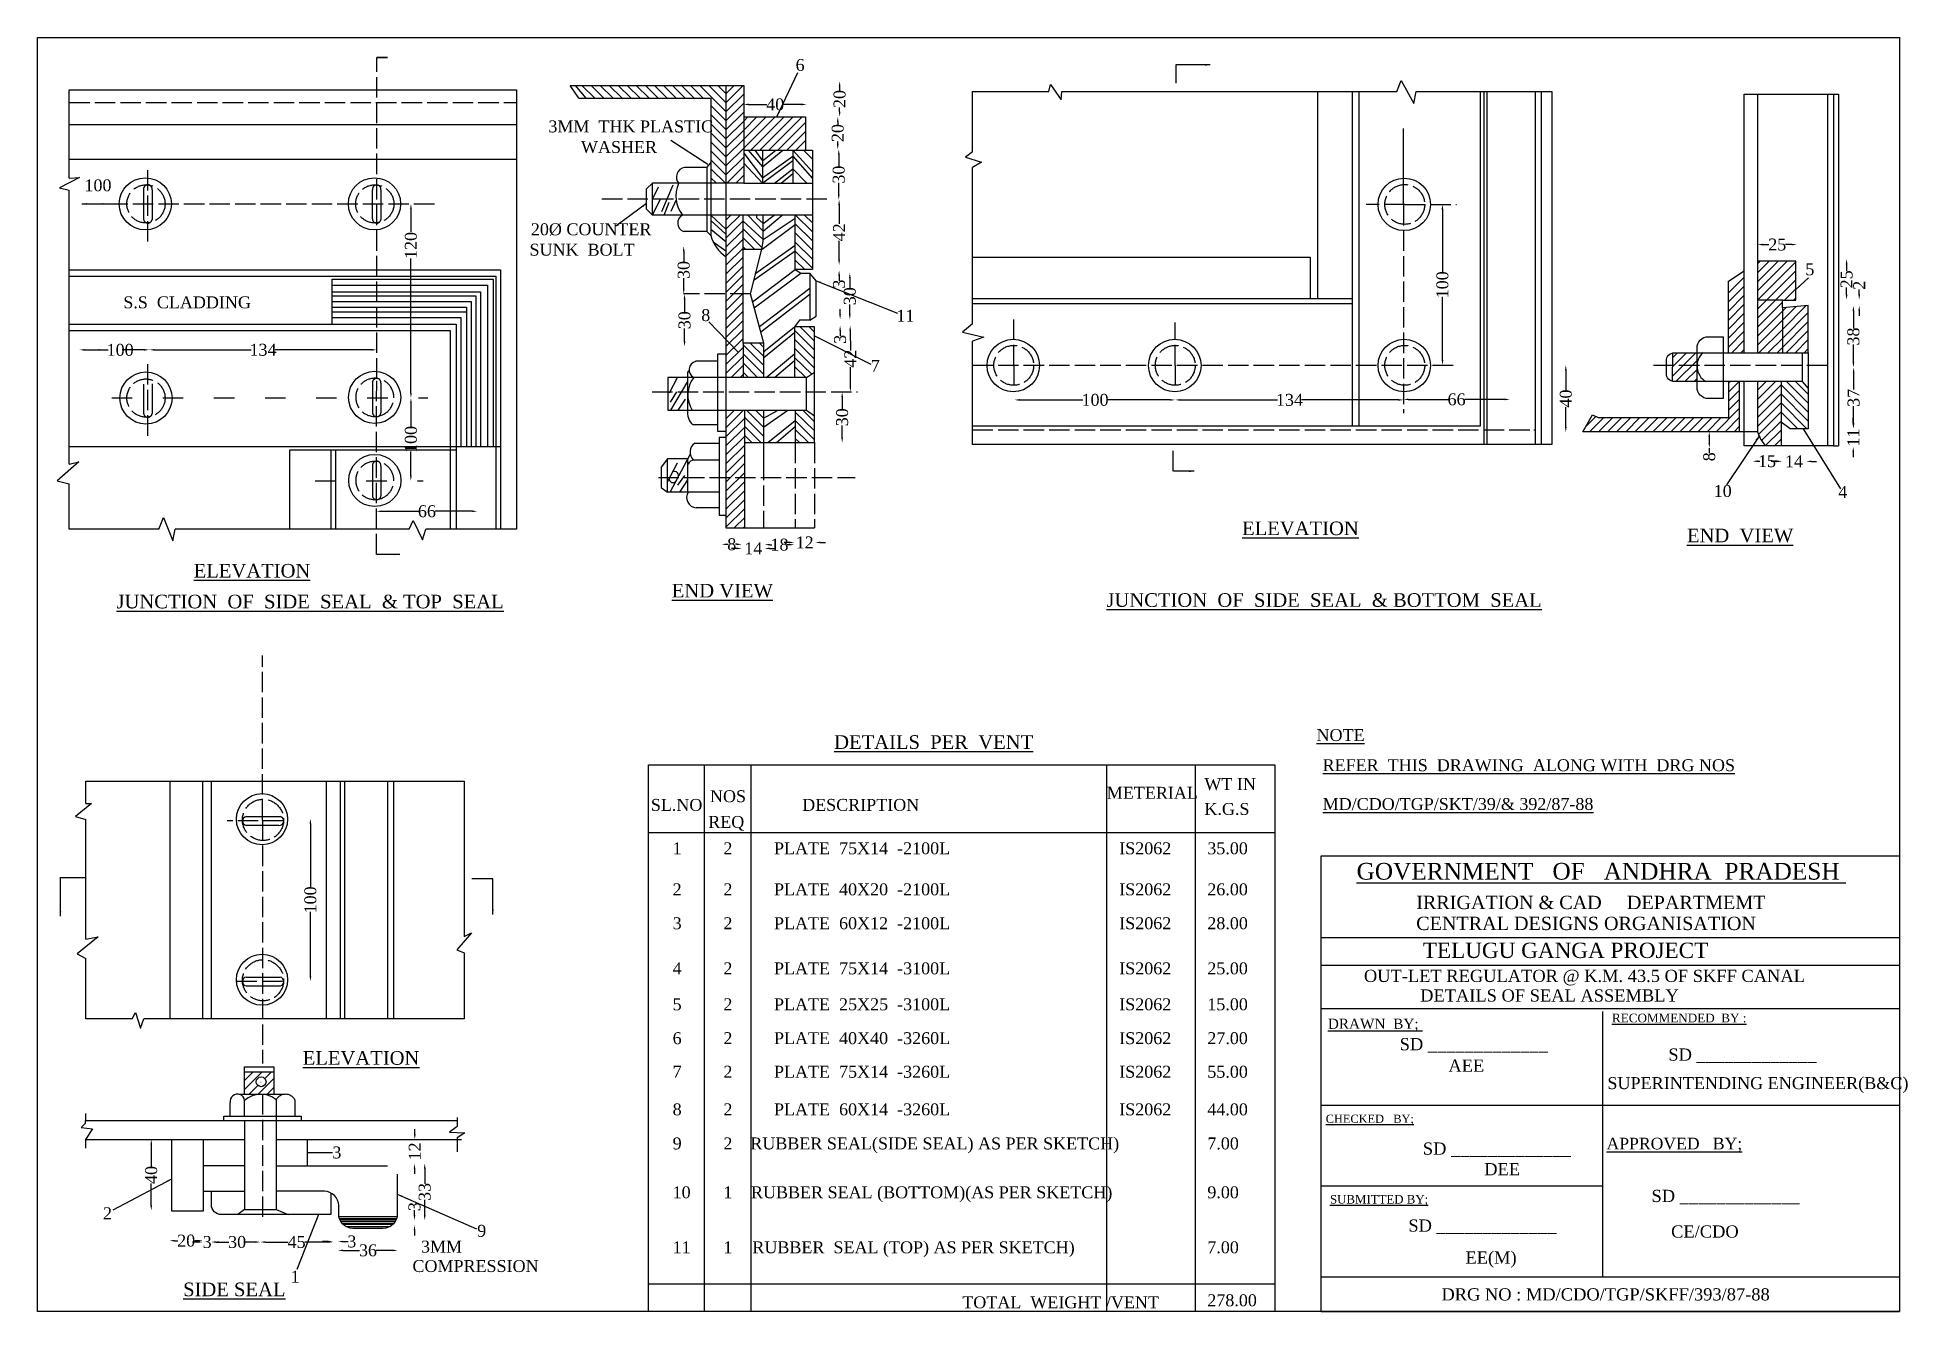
# Model space of a CAD drawing. Header units: millimetres. Extents: x 161 to 149785, y 2767 to 34009.
# Drawn here: x 161 to 1259, y 2767 to 3515 of the extents above; entities outside this region: 2.
import ezdxf

# ---------------------------------------------------------------- set-up
doc = ezdxf.new("R2010")
doc.units = ezdxf.units.MM
doc.header["$MEASUREMENT"] = 0
doc.header["$PDMODE"] = 33
doc.header["$PDSIZE"] = 500
for name, pattern in [('ACAD_ISO02W100', [15, 12, -3]), ('ACAD_ISO03W100', [30, 12, -18]), ('ACAD_ISO06W100', [36, 24, -3, 0, -3, 0, -3, 0, -3])]:
    doc.linetypes.add(name, pattern=pattern)
doc.layers.get('0').update_dxf_attribs({"color": 8})
for name, color, linetype in [('DIM', 5, 'Continuous'), ('DOT LINE', 3, 'ACAD_ISO03W100'), ('DWG. LINE', 1, 'Continuous'), ('HATCH', 2, 'Continuous'), ('TEXT', 7, 'Continuous')]:
    doc.layers.add(name, color=color, linetype=linetype)
doc.layers.add('TITLE', color=7, linetype='Continuous', lineweight=30)
doc.styles.get("Standard").update_dxf_attribs({"font": 'TIMES.TTF', "height": 7})
doc.dimstyles.get("Standard").update_dxf_attribs({"dimtxt": 7, "dimasz": 3, "dimexe": 0.18, "dimexo": 0.0625, "dimgap": 0.09, "dimtad": 0, "dimdec": 0, "dimzin": 0, "dimdsep": 46, "dimtxsty": 'Standard', "dimcen": 0.09, "dimse1": 1, "dimse2": 1, "dimclrd": 5, "dimclre": 5, "dimclrt": 4, "dimadec": 0, "dimazin": 0, "dimtfac": 1, "dimtdec": 0, "dimtofl": 0, "dimtmove": 0, "dimatfit": 3, "dimfxl": 1, "dimtolj": 1, "dimtzin": 0, "dimarcsym": 0})

msp = doc.modelspace()

# ---------------------------------------------------------------- texts
at = {"layer": 'DIM', "color": 4, "linetype": 'ACAD_ISO06W100'}
msp.add_text('100', height=7, dxfattribs=at).set_placement((202.1, 3328.5))
at = {"layer": 'DIM', "color": 4, "attachment_point": 5, "rotation": 90}
for s, insert, char_height in [('\\A1;  ', (149439.7, 34009.3), 250), ('\\A1;  ', (149784.6, 34009.3), 250), ('\\A1;120', (380.7, 3393.3), 7)]:
    msp.add_mtext(s, dxfattribs=dict(at, insert=insert, char_height=char_height))
at = {"layer": 'TEXT', "linetype": 'ACAD_ISO06W100'}
for s, p in [('6', (606.5, 3495.8)), ('3MM  THK PLASTIC', (461.4, 3459.7)), ('WASHER', (480.5, 3447.6)), ('100', (189.1, 3425.1)), ('20%%C COUNTER', (451.1, 3399.3)), ('SUNK  BOLT', (450.3, 3387.3)), ('5', (1199.1, 3375.8)), ('S.S  CLADDING', (211.9, 3356.4)), ('8', (551.1, 3348.9)), ('11', (665.6, 3348.5)), ('7', (650.6, 3319.1)), ('10', (1145.3, 3245.6)), ('4', (1218.4, 3245)), ('NOS', (556.2, 3066.4)), ('METERIAL', (789.1, 3068.4)), ('WT IN', (846.4, 3073.5)), ('SL.NO', (521.5, 3061.3)), ('DESCRIPTION', (610.3, 3061.3)), ('K.G.S', (846.4, 3058.9)), ('REQ', (555.2, 3051.3)), ('1', (534.3, 3035.8)), ('2', (564.1, 3035.8)), ('PLATE  75X14  -2100L', (593.8, 3035.8)), ('IS2062', (796.4, 3035.8)), ('35.00', (848.1, 3035.8)), ('2', (534.3, 3011.7)), ('2', (564.1, 3011.7)), ('PLATE  40X20  -2100L', (593.8, 3011.7)), ('IS2062', (796.4, 3011.7)), ('26.00', (848.1, 3011.7)), ('3', (534.3, 2991.8)), ('2', (564.1, 2991.8)), ('PLATE  60X12  -2100L', (593.8, 2991.8)), ('IS2062', (796.4, 2991.8)), ('28.00', (848.1, 2991.8)), ('4', (534.3, 2965.3)), ('2', (564.1, 2965.3)), ('PLATE  75X14  -3100L', (593.8, 2965.3)), ('IS2062', (796.4, 2965.3)), ('25.00', (848.1, 2965.3)), ('5', (534.3, 2944.2)), ('2', (564.1, 2944.2)), ('PLATE  25X25  -3100L', (593.8, 2944.2)), ('IS2062', (796.4, 2944.2)), ('15.00', (848.1, 2944.2)), ('6', (534.3, 2924.3)), ('2', (564.1, 2924.3)), ('PLATE  40X40  -3260L', (593.8, 2924.3)), ('IS2062', (796.4, 2924.3)), ('27.00', (848.1, 2924.3)), ('7', (534.3, 2904.6)), ('2', (564.1, 2904.6)), ('PLATE  75X14  -3260L', (593.8, 2904.6)), ('IS2062', (796.4, 2904.6)), ('55.00', (848.1, 2904.6)), ('8', (534.3, 2882.5)), ('2', (564.1, 2882.5)), ('PLATE  60X14  -3260L', (593.8, 2882.5)), ('IS2062', (796.4, 2882.5)), ('44.00', (848.1, 2882.5)), ('9', (534.3, 2862.5)), ('2', (564.1, 2862.5)), ('RUBBER SEAL(SIDE SEAL) AS PER SKETCH)', (579.9, 2862.5)), ('7.00', (848.1, 2862.5)), ('3', (334.6, 2857.2)), ('10', (534.3, 2833.8)), ('1', (564.1, 2833.8)), ('RUBBER SEAL (BOTTOM)(AS PER SKETCH)', (580.3, 2833.8)), ('9.00', (848.1, 2833.8)), ('2', (200, 2821.5)), ('9', (419.6, 2811.2)), ('3MM', (386.6, 2801.9)), ('11', (534.3, 2801.5)), ('1', (564.1, 2801.5)), ('RUBBER  SEAL (TOP) AS PER SKETCH)', (581.1, 2801.5)), ('7.00', (848.1, 2801.5)), ('1', (310.1, 2784.3)), ('COMPRESSION', (381.6, 2790.5)), ('278.00', (848.1, 2770.4)), ('TOTAL  WEIGHT /VENT ', (704.3, 2769.2))]:
    msp.add_text(s, height=7, dxfattribs=at).set_placement(p)
at = {"layer": 'TITLE', "linetype": 'ACAD_ISO06W100'}
for s, height, p in [('%%UELEVATION', 8, (868.5, 3223.2)), ('%%UEND  VIEW', 8, (1129.6, 3219)), ('%%UELEVATION', 8, (253.2, 3198.3)), ('%%UEND VIEW', 8, (533.8, 3186.6)), ('%%UJUNCTION  OF  SIDE  SEAL  & TOP  SEAL', 8, (207.9, 3180.2)), ('%%UJUNCTION  OF  SIDE  SEAL  & BOTTOM  SEAL', 8, (788.9, 3181.1)), ('%%UNOTE', 7, (912.2, 3102.3)), ('%%UDETAILS  PER  VENT', 8, (629.1, 3097.7)), ('%%UREFER  THIS  DRAWING  ALONG WITH  DRG NOS', 7, (915.8, 3084.6)), ('%%UMD/CDO/TGP/SKT/39/& 392/87-88', 7, (915.8, 3061.8)), ('%%UELEVATION', 8, (317.2, 2912.2)), ('%%USIDE SEAL', 8, (247, 2776.3))]:
    msp.add_text(s, height=height, dxfattribs=at).set_placement(p)
at = {"layer": 'TITLE', "lineweight": 30}
for s, height, p in [('%%UGOVERNMENT   OF   ANDHRA  PRADESH ', 9.82, (935.7, 3020.9)), ('DETAILS OF SEAL ASSEMBLY', 7.164, (973, 2949.3)), ('SD _____________', 7.164, (961, 2920.7)), ('SD _____________', 7.164, (1118.7, 2914.6)), ('AEE', 7.16, (989.6, 2908.1)), ('SUPERINTENDING ENGINEER(B&C)', 7.031, (1082.9, 2897.9)), ('SD _____________', 7.164, (974.6, 2859.4)), ('DEE', 7.16, (1010.6, 2847.3)), ('SD _____________', 7.164, (1108.8, 2831.6)), ('SD _____________', 7.164, (966.1, 2814.2)), ('CE/CDO', 7.16, (1120.3, 2810.7)), ('EE(M)', 7.16, (999.6, 2795.4)), ('DRG NO : MD/CDO/TGP/SKFF/393/87-88', 7.164, (985.5, 2773.8))]:
    msp.add_text(s, height=height, dxfattribs=at).set_placement(p)
at = {"layer": 'TITLE'}
for s, height, p in [('IRRIGATION & CAD     DEPARTMEMT ', 7.817, (970.7, 3003.6)), ('CENTRAL DESIGNS ORGANISATION', 7.817, (970.7, 2991.3)), ('TELUGU GANGA PROJECT', 8.992, (974.6, 2974.9)), (' OUT-LET REGULATOR @ K.M. 43.5 OF SKFF CANAL', 7.164, (937.3, 2960.8)), ('%%URECOMMENDED  BY :', 5.096, (1085.6, 2937.1)), ('%%UDRAWN  BY; ', 5.938, (918.8, 2933.3)), ('%%UCHECKED   BY;', 4.796, (917.6, 2878.1)), ('%%UAPPROVED   BY;', 6.851, (1082.4, 2862.5)), ('%%USUBMITTED BY;', 4.994, (920.1, 2830.7))]:
    msp.add_text(s, height=height, dxfattribs=at).set_placement(p)

# ---------------------------------------------------------------- blocks, each defined once
blk = doc.blocks.new('*D2')
at = {"layer": 'Defpoints', "color": 0}
for p in [(227.2, 3332), (360.6, 3332), (360.6, 3332)]:
    blk.add_point(p, dxfattribs=at)
at = {"layer": 'DIM', "color": 5, "lineweight": -2}
for p, q in [((230.2, 3332), (286.9, 3332)), ((357.6, 3332), (301, 3332))]:
    blk.add_line(p, q, dxfattribs=at)
at = {"layer": 'DIM', "color": 5}
for points in [[(230.2, 3332.5), (230.2, 3331.5), (227.2, 3332)], [(357.6, 3332.5), (357.6, 3331.5), (360.6, 3332)]]:
    blk.add_solid(points, dxfattribs=at)
at = {"layer": 'DIM', "color": 4, "insert": (293.9, 3332), "char_height": 7, "attachment_point": 5}
blk.add_mtext('\\A1;134', dxfattribs=at)
blk = doc.blocks.new('*D5')
at = {"layer": 'Defpoints', "color": 0}
for p in [(380.7, 3303.7), (380.6, 3255.1), (380.6, 3255.1)]:
    blk.add_point(p, dxfattribs=at)
at = {"layer": 'DIM', "color": 5, "lineweight": -2}
for p, q in [((380.7, 3300.7), (380.7, 3286.5)), ((380.7, 3258.1), (380.7, 3272.4))]:
    blk.add_line(p, q, dxfattribs=at)
at = {"layer": 'DIM', "color": 5}
for points in [[(380.2, 3300.7), (381.2, 3300.7), (380.7, 3303.7)], [(380.2, 3258.1), (381.2, 3258.1), (380.6, 3255.1)]]:
    blk.add_solid(points, dxfattribs=at)
at = {"layer": 'DIM', "color": 4, "insert": (380.7, 3279.4), "char_height": 7, "attachment_point": 5, "rotation": 89.9575}
blk.add_mtext('\\A1;100', dxfattribs=at)
blk = doc.blocks.new('*D6')
at = {"layer": 'Defpoints', "color": 0}
for p in [(360.5, 3237), (419.7, 3237.2), (419.7, 3237)]:
    blk.add_point(p, dxfattribs=at)
at = {"layer": 'DIM', "color": 5, "lineweight": -2}
for p, q in [((363.5, 3237.2), (385.3, 3237.2)), ((416.7, 3237.2), (395, 3237.2))]:
    blk.add_line(p, q, dxfattribs=at)
at = {"layer": 'DIM', "color": 5}
for points in [[(363.5, 3237.7), (363.5, 3236.7), (360.5, 3237.2)], [(416.7, 3237.7), (416.7, 3236.7), (419.7, 3237.2)]]:
    blk.add_solid(points, dxfattribs=at)
at = {"layer": 'DIM', "color": 4, "insert": (390.1, 3237.2), "char_height": 7, "attachment_point": 5}
blk.add_mtext('\\A1;66', dxfattribs=at)
blk = doc.blocks.new('*D7')
at = {"layer": 'Defpoints', "color": 0}
for p in [(576, 3476.1), (612.9, 3476.1), (612.9, 3476.1)]:
    blk.add_point(p, dxfattribs=at)
at = {"layer": 'DIM', "color": 5, "lineweight": -2}
for p, q in [((579, 3476.1), (589.5, 3476.1)), ((609.9, 3476.1), (599.4, 3476.1))]:
    blk.add_line(p, q, dxfattribs=at)
at = {"layer": 'DIM', "color": 5}
for points in [[(579, 3476.6), (579, 3475.6), (576, 3476.1)], [(609.9, 3476.6), (609.9, 3475.6), (612.9, 3476.1)]]:
    blk.add_solid(points, dxfattribs=at)
at = {"layer": 'DIM', "color": 4, "insert": (594.5, 3476.1), "char_height": 7, "attachment_point": 5}
blk.add_mtext('\\A1;40', dxfattribs=at)
blk = doc.blocks.new('*D8')
at = {"layer": 'Defpoints', "color": 0}
for p in [(631.2, 3489.8), (631.2, 3468.8), (632.3, 3468.8)]:
    blk.add_point(p, dxfattribs=at)
at = {"layer": 'DIM', "color": 5, "lineweight": -2}
for p, q in [((632.3, 3486.8), (632.3, 3484.2)), ((632.3, 3471.8), (632.3, 3474.3))]:
    blk.add_line(p, q, dxfattribs=at)
at = {"layer": 'DIM', "color": 5}
for points in [[(631.8, 3486.8), (632.8, 3486.8), (632.3, 3489.8)], [(631.8, 3471.8), (632.8, 3471.8), (632.3, 3468.8)]]:
    blk.add_solid(points, dxfattribs=at)
at = {"layer": 'DIM', "color": 4, "insert": (632.3, 3479.3), "char_height": 7, "attachment_point": 5, "rotation": 90}
blk.add_mtext('\\A1;20', dxfattribs=at)
blk = doc.blocks.new('*D9')
at = {"layer": 'Defpoints', "color": 0}
for p in [(632.3, 3468.8), (631.2, 3449.7), (632.3, 3449.7)]:
    blk.add_point(p, dxfattribs=at)
at = {"layer": 'DIM', "color": 5, "lineweight": -2}
for p, q in [((631.2, 3465.8), (631.2, 3464.2)), ((631.2, 3452.7), (631.2, 3454.3))]:
    blk.add_line(p, q, dxfattribs=at)
at = {"layer": 'DIM', "color": 5}
for points in [[(630.7, 3465.8), (631.7, 3465.8), (631.2, 3468.8)], [(630.7, 3452.7), (631.7, 3452.7), (631.2, 3449.7)]]:
    blk.add_solid(points, dxfattribs=at)
at = {"layer": 'DIM', "color": 4, "insert": (631.2, 3459.3), "char_height": 7, "attachment_point": 5, "rotation": 90}
blk.add_mtext('\\A1;20', dxfattribs=at)
blk = doc.blocks.new('*D10')
at = {"layer": 'Defpoints', "color": 0}
for p in [(631.2, 3449.7), (631.2, 3420.1), (631.8, 3420.1)]:
    blk.add_point(p, dxfattribs=at)
at = {"layer": 'DIM', "color": 5, "lineweight": -2}
for p, q in [((631.8, 3446.7), (631.8, 3439.8)), ((631.8, 3423.1), (631.8, 3430))]:
    blk.add_line(p, q, dxfattribs=at)
at = {"layer": 'DIM', "color": 5}
for points in [[(631.3, 3446.7), (632.3, 3446.7), (631.8, 3449.7)], [(631.3, 3423.1), (632.3, 3423.1), (631.8, 3420.1)]]:
    blk.add_solid(points, dxfattribs=at)
at = {"layer": 'DIM', "color": 4, "insert": (631.8, 3434.9), "char_height": 7, "attachment_point": 5, "rotation": 90}
blk.add_mtext('\\A1;30', dxfattribs=at)
blk = doc.blocks.new('*D11')
at = {"layer": 'Defpoints', "color": 0}
for p in [(631.8, 3420.1), (631.8, 3381.9), (632, 3381.9)]:
    blk.add_point(p, dxfattribs=at)
at = {"layer": 'DIM', "color": 5, "lineweight": -2}
for p, q in [((632, 3417.1), (632, 3405.9)), ((632, 3384.9), (632, 3396))]:
    blk.add_line(p, q, dxfattribs=at)
at = {"layer": 'DIM', "color": 5}
for points in [[(631.5, 3417.1), (632.5, 3417.1), (632, 3420.1)], [(631.5, 3384.9), (632.5, 3384.9), (632, 3381.9)]]:
    blk.add_solid(points, dxfattribs=at)
at = {"layer": 'DIM', "color": 4, "insert": (632, 3401), "char_height": 7, "attachment_point": 5, "rotation": 90}
blk.add_mtext('\\A1;42', dxfattribs=at)
blk = doc.blocks.new('*D12')
at = {"layer": 'Defpoints', "color": 0}
for p in [(632, 3381.9), (632, 3378.6), (632, 3378.6)]:
    blk.add_point(p, dxfattribs=at)
at = {"layer": 'DIM', "color": 5, "lineweight": -2}
for p, q in [((632, 3384.9), (632, 3387.9)), ((632, 3375.6), (632, 3372.6))]:
    blk.add_line(p, q, dxfattribs=at)
at = {"layer": 'DIM', "color": 5}
for points in [[(631.5, 3384.9), (632.5, 3384.9), (632, 3381.9)], [(631.5, 3375.6), (632.5, 3375.6), (632, 3378.6)]]:
    blk.add_solid(points, dxfattribs=at)
at = {"layer": 'DIM', "color": 4, "insert": (632, 3370.6), "char_height": 7, "attachment_point": 5, "rotation": 90}
blk.add_mtext('\\A1;3', dxfattribs=at)
blk = doc.blocks.new('*D13')
at = {"layer": 'Defpoints', "color": 0}
for p in [(632.2, 3377.1), (632.2, 3349.9), (638.3, 3349.9)]:
    blk.add_point(p, dxfattribs=at)
at = {"layer": 'DIM', "color": 5, "lineweight": -2}
for p, q in [((638.3, 3374.1), (638.3, 3368.3)), ((638.3, 3352.9), (638.3, 3358.6))]:
    blk.add_line(p, q, dxfattribs=at)
at = {"layer": 'DIM', "color": 5}
for points in [[(637.8, 3374.1), (638.8, 3374.1), (638.3, 3377.1)], [(637.8, 3352.9), (638.8, 3352.9), (638.3, 3349.9)]]:
    blk.add_solid(points, dxfattribs=at)
at = {"layer": 'DIM', "color": 4, "insert": (638.3, 3363.5), "char_height": 7, "attachment_point": 5, "rotation": 90}
blk.add_mtext('\\A1;30', dxfattribs=at)
blk = doc.blocks.new('*D14')
at = {"layer": 'Defpoints', "color": 0}
for p in [(632.2, 3349.9), (632.2, 3346.2), (632.6, 3346.2)]:
    blk.add_point(p, dxfattribs=at)
at = {"layer": 'DIM', "color": 5, "lineweight": -2}
for p, q in [((632.6, 3352.9), (632.6, 3355.9)), ((632.6, 3343.2), (632.6, 3340.2))]:
    blk.add_line(p, q, dxfattribs=at)
at = {"layer": 'DIM', "color": 5}
for points in [[(632.1, 3352.9), (633.1, 3352.9), (632.6, 3349.9)], [(632.1, 3343.2), (633.1, 3343.2), (632.6, 3346.2)]]:
    blk.add_solid(points, dxfattribs=at)
at = {"layer": 'DIM', "color": 4, "insert": (632.6, 3338.2), "char_height": 7, "attachment_point": 5, "rotation": 90}
blk.add_mtext('\\A1;3', dxfattribs=at)
blk = doc.blocks.new('*D17')
at = {"layer": 'Defpoints', "color": 0}
for p in [(632.6, 3346.2), (632.6, 3307.3), (638.6, 3307.4)]:
    blk.add_point(p, dxfattribs=at)
at = {"layer": 'DIM', "color": 5, "lineweight": -2}
for p, q in [((638.5, 3343.2), (638.6, 3331.7)), ((638.6, 3310.4), (638.6, 3321.8))]:
    blk.add_line(p, q, dxfattribs=at)
at = {"layer": 'DIM', "color": 5}
for points in [[(639, 3343.2), (638, 3343.2), (638.5, 3346.2)], [(639.1, 3310.4), (638.1, 3310.4), (638.6, 3307.4)]]:
    blk.add_solid(points, dxfattribs=at)
at = {"layer": 'DIM', "color": 4, "insert": (638.6, 3326.8), "char_height": 7, "attachment_point": 5, "rotation": 90}
blk.add_mtext('\\A1;42', dxfattribs=at)
blk = doc.blocks.new('*D18')
at = {"layer": 'Defpoints', "color": 0}
for p in [(632.4, 3307.3), (632.4, 3277.5), (633.8, 3277.5)]:
    blk.add_point(p, dxfattribs=at)
at = {"layer": 'DIM', "color": 5, "lineweight": -2}
for p, q in [((633.8, 3304.3), (633.8, 3297.3)), ((633.8, 3280.5), (633.8, 3287.6))]:
    blk.add_line(p, q, dxfattribs=at)
at = {"layer": 'DIM', "color": 5}
for points in [[(633.3, 3304.3), (634.3, 3304.3), (633.8, 3307.3)], [(633.3, 3280.5), (634.3, 3280.5), (633.8, 3277.5)]]:
    blk.add_solid(points, dxfattribs=at)
at = {"layer": 'DIM', "color": 4, "insert": (633.8, 3292.4), "char_height": 7, "attachment_point": 5, "rotation": 90}
blk.add_mtext('\\A1;30', dxfattribs=at)
blk = doc.blocks.new('*D20')
at = {"layer": 'Defpoints', "color": 0}
for p in [(540.6, 3392.9), (540.8, 3392.9), (540.6, 3364.8)]:
    blk.add_point(p, dxfattribs=at)
at = {"layer": 'DIM', "color": 5, "lineweight": -2}
for p, q in [((540.8, 3389.9), (540.8, 3383.7)), ((540.8, 3367.8), (540.8, 3374))]:
    blk.add_line(p, q, dxfattribs=at)
at = {"layer": 'DIM', "color": 5}
for points in [[(540.3, 3389.9), (541.3, 3389.9), (540.8, 3392.9)], [(540.3, 3367.8), (541.3, 3367.8), (540.8, 3364.8)]]:
    blk.add_solid(points, dxfattribs=at)
at = {"layer": 'DIM', "color": 4, "insert": (540.8, 3378.9), "char_height": 7, "attachment_point": 5, "rotation": 90}
blk.add_mtext('\\A1;30', dxfattribs=at)
blk = doc.blocks.new('*D21')
at = {"layer": 'Defpoints', "color": 0}
for p in [(540.8, 3364.8), (540.8, 3334), (541.3, 3334)]:
    blk.add_point(p, dxfattribs=at)
at = {"layer": 'DIM', "color": 5, "lineweight": -2}
for p, q in [((541.3, 3361.8), (541.3, 3354.3)), ((541.3, 3337), (541.3, 3344.5))]:
    blk.add_line(p, q, dxfattribs=at)
at = {"layer": 'DIM', "color": 5}
for points in [[(540.8, 3361.8), (541.8, 3361.8), (541.3, 3364.8)], [(540.8, 3337), (541.8, 3337), (541.3, 3334)]]:
    blk.add_solid(points, dxfattribs=at)
at = {"layer": 'DIM', "color": 4, "insert": (541.3, 3349.4), "char_height": 7, "attachment_point": 5, "rotation": 90}
blk.add_mtext('\\A1;30', dxfattribs=at)
blk = doc.blocks.new('*D22')
at = {"layer": 'Defpoints', "color": 0}
for p in [(563.1, 3217.8), (574.9, 3217.8), (574.9, 3217.8)]:
    blk.add_point(p, dxfattribs=at)
at = {"layer": 'DIM', "color": 5, "lineweight": -2}
for p, q in [((566.1, 3217.8), (566.9, 3217.8)), ((571.9, 3217.8), (571.1, 3217.8))]:
    blk.add_line(p, q, dxfattribs=at)
at = {"layer": 'DIM', "color": 5}
for points in [[(566.1, 3218.3), (566.1, 3217.3), (563.1, 3217.8)], [(571.9, 3218.3), (571.9, 3217.3), (574.9, 3217.8)]]:
    blk.add_solid(points, dxfattribs=at)
at = {"layer": 'DIM', "color": 4, "insert": (569, 3217.8), "char_height": 7, "attachment_point": 5}
blk.add_mtext('\\A1;8', dxfattribs=at)
blk = doc.blocks.new('*D23')
at = {"layer": 'Defpoints', "color": 0}
for p in [(574.9, 3217.8), (588.3, 3217.8), (588.3, 3215.4)]:
    blk.add_point(p, dxfattribs=at)
at = {"layer": 'DIM', "color": 5, "lineweight": -2}
for p, q in [((571.9, 3215.4), (568.9, 3215.4)), ((591.3, 3215.4), (594.3, 3215.4))]:
    blk.add_line(p, q, dxfattribs=at)
at = {"layer": 'DIM', "color": 5}
for points in [[(571.9, 3215.9), (571.9, 3214.9), (574.9, 3215.4)], [(591.3, 3215.9), (591.3, 3214.9), (588.3, 3215.4)]]:
    blk.add_solid(points, dxfattribs=at)
at = {"layer": 'DIM', "color": 4, "insert": (581.6, 3215.4), "char_height": 7, "attachment_point": 5}
blk.add_mtext('\\A1;14', dxfattribs=at)
blk = doc.blocks.new('*D24')
at = {"layer": 'Defpoints', "color": 0}
for p in [(605.7, 3217.6), (588.3, 3215.4), (605.7, 3215.4)]:
    blk.add_point(p, dxfattribs=at)
at = {"layer": 'DIM', "color": 5, "lineweight": -2}
for p, q in [((591.3, 3217.6), (592.6, 3217.6)), ((602.7, 3217.6), (601.3, 3217.6))]:
    blk.add_line(p, q, dxfattribs=at)
at = {"layer": 'DIM', "color": 5}
for points in [[(591.3, 3218.1), (591.3, 3217.1), (588.3, 3217.6)], [(602.7, 3218.1), (602.7, 3217.1), (605.7, 3217.6)]]:
    blk.add_solid(points, dxfattribs=at)
at = {"layer": 'DIM', "color": 4, "insert": (597, 3217.6), "char_height": 7, "attachment_point": 5}
blk.add_mtext('\\A1;18', dxfattribs=at)
blk = doc.blocks.new('*D25')
at = {"layer": 'Defpoints', "color": 0}
for p in [(605.7, 3218.6), (618, 3218.9), (618, 3218.6)]:
    blk.add_point(p, dxfattribs=at)
at = {"layer": 'DIM', "color": 5, "lineweight": -2}
for p, q in [((602.7, 3218.9), (599.7, 3218.9)), ((621, 3218.9), (624, 3218.9))]:
    blk.add_line(p, q, dxfattribs=at)
at = {"layer": 'DIM', "color": 5}
for points in [[(602.7, 3219.4), (602.7, 3218.4), (605.7, 3218.9)], [(621, 3219.4), (621, 3218.4), (618, 3218.9)]]:
    blk.add_solid(points, dxfattribs=at)
at = {"layer": 'DIM', "color": 4, "insert": (611.8, 3218.9), "char_height": 7, "attachment_point": 5}
blk.add_mtext('\\A1;12', dxfattribs=at)
blk = doc.blocks.new('*D26')
at = {"layer": 'Defpoints', "color": 0}
for p in [(735, 3302.7), (829.3, 3302.7), (829.3, 3302.6)]:
    blk.add_point(p, dxfattribs=at)
at = {"layer": 'DIM', "color": 5, "lineweight": -2}
for p, q in [((738, 3302.6), (775.1, 3302.6)), ((826.3, 3302.6), (789.2, 3302.6))]:
    blk.add_line(p, q, dxfattribs=at)
at = {"layer": 'DIM', "color": 5}
for points in [[(738, 3303.1), (738, 3302.1), (735, 3302.6)], [(826.3, 3303.1), (826.3, 3302.1), (829.3, 3302.6)]]:
    blk.add_solid(points, dxfattribs=at)
at = {"layer": 'DIM', "color": 4, "insert": (782.2, 3302.6), "char_height": 7, "attachment_point": 5}
blk.add_mtext('\\A1;100', dxfattribs=at)
blk = doc.blocks.new('*D27')
at = {"layer": 'Defpoints', "color": 0}
for p in [(829.3, 3302.6), (963.2, 3302.6), (963.2, 3302.6)]:
    blk.add_point(p, dxfattribs=at)
at = {"layer": 'DIM', "color": 5, "lineweight": -2}
for p, q in [((832.3, 3302.6), (889.2, 3302.6)), ((960.2, 3302.6), (903.3, 3302.6))]:
    blk.add_line(p, q, dxfattribs=at)
at = {"layer": 'DIM', "color": 5}
for points in [[(832.3, 3303.1), (832.3, 3302.1), (829.3, 3302.6)], [(960.2, 3303.1), (960.2, 3302.1), (963.2, 3302.6)]]:
    blk.add_solid(points, dxfattribs=at)
at = {"layer": 'DIM', "color": 4, "insert": (896.3, 3302.6), "char_height": 7, "attachment_point": 5, "rotation": 0.0182}
blk.add_mtext('\\A1;134', dxfattribs=at)
blk = doc.blocks.new('*D28')
at = {"layer": 'Defpoints', "color": 0}
for p in [(963.2, 3302.6), (1025.6, 3302.9), (1025.6, 3302.6)]:
    blk.add_point(p, dxfattribs=at)
at = {"layer": 'DIM', "color": 5, "lineweight": -2}
for p, q in [((966.2, 3302.9), (989.5, 3302.9)), ((1022.6, 3302.9), (999.2, 3302.9))]:
    blk.add_line(p, q, dxfattribs=at)
at = {"layer": 'DIM', "color": 5}
for points in [[(966.2, 3303.4), (966.2, 3302.4), (963.2, 3302.9)], [(1022.6, 3303.4), (1022.6, 3302.4), (1025.6, 3302.9)]]:
    blk.add_solid(points, dxfattribs=at)
at = {"layer": 'DIM', "color": 4, "insert": (994.4, 3302.9), "char_height": 7, "attachment_point": 5}
blk.add_mtext('\\A1;66', dxfattribs=at)
blk = doc.blocks.new('*D30')
at = {"layer": 'Defpoints', "color": 0}
for p in [(984.3, 3417.4), (984.3, 3323), (986.1, 3323)]:
    blk.add_point(p, dxfattribs=at)
at = {"layer": 'DIM', "color": 5, "lineweight": -2}
for p, q in [((986.1, 3414.4), (986.1, 3377.2)), ((986.1, 3326), (986.1, 3363.1))]:
    blk.add_line(p, q, dxfattribs=at)
at = {"layer": 'DIM', "color": 5}
for points in [[(985.6, 3414.4), (986.6, 3414.4), (986.1, 3417.4)], [(985.6, 3326), (986.6, 3326), (986.1, 3323)]]:
    blk.add_solid(points, dxfattribs=at)
at = {"layer": 'DIM', "color": 4, "insert": (986.1, 3370.2), "char_height": 7, "attachment_point": 5, "rotation": 89.9866}
blk.add_mtext('\\A1;100', dxfattribs=at)
blk = doc.blocks.new('*D31')
at = {"layer": 'Defpoints', "color": 0}
for p in [(1058.5, 3323), (1058.7, 3323), (1058.7, 3283.7)]:
    blk.add_point(p, dxfattribs=at)
at = {"layer": 'DIM', "color": 5, "lineweight": -2}
for p, q in [((1058.5, 3320), (1058.5, 3308.4)), ((1058.5, 3286.7), (1058.5, 3298.4))]:
    blk.add_line(p, q, dxfattribs=at)
at = {"layer": 'DIM', "color": 5}
for points in [[(1058, 3320), (1059, 3320), (1058.5, 3323)], [(1058, 3286.7), (1059, 3286.7), (1058.5, 3283.7)]]:
    blk.add_solid(points, dxfattribs=at)
at = {"layer": 'DIM', "color": 4, "insert": (1058.5, 3303.4), "char_height": 7, "attachment_point": 5, "rotation": 90}
blk.add_mtext('\\A1;40', dxfattribs=at)
blk = doc.blocks.new('*D33')
at = {"layer": 'Defpoints', "color": 0}
for p in [(1168.1, 3266.4), (1185.1, 3266.6), (1185.1, 3266.4)]:
    blk.add_point(p, dxfattribs=at)
at = {"layer": 'DIM', "color": 5, "lineweight": -2}
for p, q in [((1171.1, 3266.6), (1172.3, 3266.6)), ((1182.1, 3266.6), (1180.9, 3266.6))]:
    blk.add_line(p, q, dxfattribs=at)
at = {"layer": 'DIM', "color": 5}
for points in [[(1171.1, 3267.1), (1171.1, 3266.1), (1168.1, 3266.6)], [(1182.1, 3267.1), (1182.1, 3266.1), (1185.1, 3266.6)]]:
    blk.add_solid(points, dxfattribs=at)
at = {"layer": 'DIM', "color": 4, "insert": (1176.6, 3266.6), "char_height": 7, "attachment_point": 5}
blk.add_mtext('\\A1;15', dxfattribs=at)
blk = doc.blocks.new('*D34')
at = {"layer": 'Defpoints', "color": 0}
for p in [(1185.1, 3266.6), (1199.7, 3266.6), (1199.7, 3266.5)]:
    blk.add_point(p, dxfattribs=at)
at = {"layer": 'DIM', "color": 5, "lineweight": -2}
for p, q in [((1182.1, 3266.5), (1179.1, 3266.5)), ((1202.7, 3266.5), (1205.7, 3266.5))]:
    blk.add_line(p, q, dxfattribs=at)
at = {"layer": 'DIM', "color": 5}
for points in [[(1182.1, 3267), (1182.1, 3266), (1185.1, 3266.5)], [(1202.7, 3267), (1202.7, 3266), (1199.7, 3266.5)]]:
    blk.add_solid(points, dxfattribs=at)
at = {"layer": 'DIM', "color": 4, "insert": (1192.4, 3266.5), "char_height": 7, "attachment_point": 5}
blk.add_mtext('\\A1;14', dxfattribs=at)
blk = doc.blocks.new('*D35')
at = {"layer": 'Defpoints', "color": 0}
for p in [(1227.1, 3286), (1227.2, 3286), (1227.1, 3275)]:
    blk.add_point(p, dxfattribs=at)
at = {"layer": 'DIM', "color": 5, "lineweight": -2}
for p, q in [((1227.2, 3289), (1227.2, 3292)), ((1227.2, 3272), (1227.2, 3269))]:
    blk.add_line(p, q, dxfattribs=at)
at = {"layer": 'DIM', "color": 5}
for points in [[(1226.7, 3289), (1227.7, 3289), (1227.2, 3286)], [(1226.7, 3272), (1227.7, 3272), (1227.2, 3275)]]:
    blk.add_solid(points, dxfattribs=at)
at = {"layer": 'DIM', "color": 4, "insert": (1227.2, 3280.5), "char_height": 7, "attachment_point": 5, "rotation": 90}
blk.add_mtext('\\A1;11', dxfattribs=at)
blk = doc.blocks.new('*D36')
at = {"layer": 'Defpoints', "color": 0}
for p in [(1227.2, 3321.7), (1227.4, 3321.7), (1227.2, 3286)]:
    blk.add_point(p, dxfattribs=at)
at = {"layer": 'DIM', "color": 5, "lineweight": -2}
for p, q in [((1227.4, 3318.7), (1227.4, 3308.7)), ((1227.4, 3289), (1227.4, 3299))]:
    blk.add_line(p, q, dxfattribs=at)
at = {"layer": 'DIM', "color": 5}
for points in [[(1226.9, 3318.7), (1227.9, 3318.7), (1227.4, 3321.7)], [(1226.9, 3289), (1227.9, 3289), (1227.4, 3286)]]:
    blk.add_solid(points, dxfattribs=at)
at = {"layer": 'DIM', "color": 4, "insert": (1227.4, 3303.8), "char_height": 7, "attachment_point": 5, "rotation": 90}
blk.add_mtext('\\A1;37', dxfattribs=at)
blk = doc.blocks.new('*D37')
at = {"layer": 'Defpoints', "color": 0}
for p in [(1227.3, 3357.9), (1227.4, 3357.9), (1227.4, 3321.7)]:
    blk.add_point(p, dxfattribs=at)
at = {"layer": 'DIM', "color": 5, "lineweight": -2}
for p, q in [((1227.3, 3354.9), (1227.3, 3344.6)), ((1227.3, 3324.7), (1227.3, 3335.1))]:
    blk.add_line(p, q, dxfattribs=at)
at = {"layer": 'DIM', "color": 5}
for points in [[(1226.8, 3354.9), (1227.8, 3354.9), (1227.3, 3357.9)], [(1226.8, 3324.7), (1227.8, 3324.7), (1227.3, 3321.7)]]:
    blk.add_solid(points, dxfattribs=at)
at = {"layer": 'DIM', "color": 4, "insert": (1227.3, 3339.8), "char_height": 7, "attachment_point": 5, "rotation": 90}
blk.add_mtext('\\A1;38', dxfattribs=at)
blk = doc.blocks.new('*D38')
at = {"layer": 'Defpoints', "color": 0}
for p in [(1230.5, 3361.5), (1230.7, 3361.5), (1230.5, 3357.9)]:
    blk.add_point(p, dxfattribs=at)
at = {"layer": 'DIM', "color": 5, "lineweight": -2}
for p, q in [((1230.7, 3364.5), (1230.7, 3367.5)), ((1230.7, 3354.9), (1230.7, 3351.9))]:
    blk.add_line(p, q, dxfattribs=at)
at = {"layer": 'DIM', "color": 5}
for points in [[(1230.2, 3364.5), (1231.2, 3364.5), (1230.7, 3361.5)], [(1230.2, 3354.9), (1231.2, 3354.9), (1230.7, 3357.9)]]:
    blk.add_solid(points, dxfattribs=at)
at = {"layer": 'DIM', "color": 4, "insert": (1230.7, 3369.9), "char_height": 7, "attachment_point": 5, "rotation": 90}
blk.add_mtext('\\A1;2', dxfattribs=at)
blk = doc.blocks.new('*D39')
at = {"layer": 'Defpoints', "color": 0}
for p in [(1223.3, 3385.3), (1227.5, 3385.3), (1227.5, 3361.5)]:
    blk.add_point(p, dxfattribs=at)
at = {"layer": 'DIM', "color": 5, "lineweight": -2}
for p, q in [((1223.3, 3382.3), (1223.3, 3378.2)), ((1223.3, 3364.5), (1223.3, 3368.6))]:
    blk.add_line(p, q, dxfattribs=at)
at = {"layer": 'DIM', "color": 5}
for points in [[(1222.8, 3382.3), (1223.8, 3382.3), (1223.3, 3385.3)], [(1222.8, 3364.5), (1223.8, 3364.5), (1223.3, 3361.5)]]:
    blk.add_solid(points, dxfattribs=at)
at = {"layer": 'DIM', "color": 4, "insert": (1223.3, 3373.4), "char_height": 7, "attachment_point": 5, "rotation": 90}
blk.add_mtext('\\A1;25', dxfattribs=at)
blk = doc.blocks.new('*D40')
at = {"layer": 'Defpoints', "color": 0}
for p in [(1171, 3394.1), (1194.1, 3394.1), (1194.1, 3393.8)]:
    blk.add_point(p, dxfattribs=at)
at = {"layer": 'DIM', "color": 5, "lineweight": -2}
for p, q in [((1174, 3393.8), (1177.7, 3393.8)), ((1191.1, 3393.8), (1187.4, 3393.8))]:
    blk.add_line(p, q, dxfattribs=at)
at = {"layer": 'DIM', "color": 5}
for points in [[(1174, 3394.3), (1174, 3393.3), (1171, 3393.8)], [(1191.1, 3394.3), (1191.1, 3393.3), (1194.1, 3393.8)]]:
    blk.add_solid(points, dxfattribs=at)
at = {"layer": 'DIM', "color": 4, "insert": (1182.6, 3393.8), "char_height": 7, "attachment_point": 5}
blk.add_mtext('\\A1;25', dxfattribs=at)
blk = doc.blocks.new('*D41')
at = {"layer": 'Defpoints', "color": 0}
for p in [(1143, 3283.9), (1142.7, 3274.3), (1143, 3274.3)]:
    blk.add_point(p, dxfattribs=at)
at = {"layer": 'DIM', "color": 5, "lineweight": -2}
for p, q in [((1142.7, 3280.9), (1142.7, 3277.3)), ((1142.7, 3274.3), (1142.7, 3271.3))]:
    blk.add_line(p, q, dxfattribs=at)
at = {"layer": 'DIM', "color": 5}
for points in [[(1142.2, 3280.9), (1143.2, 3280.9), (1142.7, 3283.9)], [(1142.2, 3277.3), (1143.2, 3277.3), (1142.7, 3274.3)]]:
    blk.add_solid(points, dxfattribs=at)
at = {"layer": 'DIM', "color": 4, "insert": (1142.7, 3269.2), "char_height": 7, "attachment_point": 5, "rotation": 90}
blk.add_mtext('\\A1;8', dxfattribs=at)
blk = doc.blocks.new('*D42')
at = {"layer": 'Defpoints', "color": 0}
for p in [(321.4, 3056.7), (321.7, 3056.7), (321.4, 2961.3)]:
    blk.add_point(p, dxfattribs=at)
at = {"layer": 'DIM', "color": 5, "lineweight": -2}
for p, q in [((321.7, 3053.7), (321.7, 3016.1)), ((321.7, 2964.3), (321.7, 3002))]:
    blk.add_line(p, q, dxfattribs=at)
at = {"layer": 'DIM', "color": 5}
for points in [[(321.2, 3053.7), (322.2, 3053.7), (321.7, 3056.7)], [(321.2, 2964.3), (322.2, 2964.3), (321.7, 2961.3)]]:
    blk.add_solid(points, dxfattribs=at)
at = {"layer": 'DIM', "color": 4, "insert": (321.7, 3009), "char_height": 7, "attachment_point": 5, "rotation": 90}
blk.add_mtext('\\A1;100', dxfattribs=at)
blk = doc.blocks.new('*D43')
at = {"layer": 'Defpoints', "color": 0}
for p in [(229.4, 2868.4), (228.3, 2826.6), (229.4, 2826.6)]:
    blk.add_point(p, dxfattribs=at)
at = {"layer": 'DIM', "color": 5, "lineweight": -2}
for p, q in [((228.3, 2865.4), (228.3, 2852.5)), ((228.3, 2829.6), (228.3, 2842.5))]:
    blk.add_line(p, q, dxfattribs=at)
at = {"layer": 'DIM', "color": 5}
for points in [[(227.8, 2865.4), (228.8, 2865.4), (228.3, 2868.4)], [(227.8, 2829.6), (228.8, 2829.6), (228.3, 2826.6)]]:
    blk.add_solid(points, dxfattribs=at)
at = {"layer": 'DIM', "color": 4, "insert": (228.3, 2847.5), "char_height": 7, "attachment_point": 5, "rotation": 90}
blk.add_mtext('\\A1;40', dxfattribs=at)
blk = doc.blocks.new('*D44')
at = {"layer": 'Defpoints', "color": 0}
for p in [(239, 2809.2), (258.6, 2809.2), (258.6, 2808.9)]:
    blk.add_point(p, dxfattribs=at)
at = {"layer": 'DIM', "color": 5, "lineweight": -2}
for p, q in [((242, 2808.9), (243.9, 2808.9)), ((255.6, 2808.9), (253.8, 2808.9))]:
    blk.add_line(p, q, dxfattribs=at)
at = {"layer": 'DIM', "color": 5}
for points in [[(242, 2809.4), (242, 2808.4), (239, 2808.9)], [(255.6, 2809.4), (255.6, 2808.4), (258.6, 2808.9)]]:
    blk.add_solid(points, dxfattribs=at)
at = {"layer": 'DIM', "color": 4, "insert": (248.8, 2808.9), "char_height": 7, "attachment_point": 5}
blk.add_mtext('\\A1;20', dxfattribs=at)
blk = doc.blocks.new('*D45')
at = {"layer": 'Defpoints', "color": 0}
for p in [(258.6, 2808.9), (263.5, 2808.9), (263.5, 2808.1)]:
    blk.add_point(p, dxfattribs=at)
at = {"layer": 'DIM', "color": 5, "lineweight": -2}
for p, q in [((255.6, 2808.1), (252.6, 2808.1)), ((266.5, 2808.1), (269.5, 2808.1))]:
    blk.add_line(p, q, dxfattribs=at)
at = {"layer": 'DIM', "color": 5}
for points in [[(255.6, 2808.6), (255.6, 2807.6), (258.6, 2808.1)], [(266.5, 2808.6), (266.5, 2807.6), (263.5, 2808.1)]]:
    blk.add_solid(points, dxfattribs=at)
at = {"layer": 'DIM', "color": 4, "insert": (261.1, 2808.1), "char_height": 7, "attachment_point": 5}
blk.add_mtext('\\A1;3', dxfattribs=at)
blk = doc.blocks.new('*D46')
at = {"layer": 'Defpoints', "color": 0}
for p in [(265, 2808.3), (292.3, 2808.3), (292.3, 2808.1)]:
    blk.add_point(p, dxfattribs=at)
at = {"layer": 'DIM', "color": 5, "lineweight": -2}
for p, q in [((268, 2808.1), (273.8, 2808.1)), ((289.3, 2808.1), (283.5, 2808.1))]:
    blk.add_line(p, q, dxfattribs=at)
at = {"layer": 'DIM', "color": 5}
for points in [[(268, 2808.6), (268, 2807.6), (265, 2808.1)], [(289.3, 2808.6), (289.3, 2807.6), (292.3, 2808.1)]]:
    blk.add_solid(points, dxfattribs=at)
at = {"layer": 'DIM', "color": 4, "insert": (278.7, 2808.1), "char_height": 7, "attachment_point": 5}
blk.add_mtext('\\A1;30', dxfattribs=at)
blk = doc.blocks.new('*D47')
at = {"layer": 'Defpoints', "color": 0}
for p in [(292.3, 2808.1), (334.8, 2808.1), (334.8, 2808.1)]:
    blk.add_point(p, dxfattribs=at)
at = {"layer": 'DIM', "color": 5, "lineweight": -2}
for p, q in [((295.3, 2808.1), (308.7, 2808.1)), ((331.8, 2808.1), (318.4, 2808.1))]:
    blk.add_line(p, q, dxfattribs=at)
at = {"layer": 'DIM', "color": 5}
for points in [[(295.3, 2808.6), (295.3, 2807.6), (292.3, 2808.1)], [(331.8, 2808.6), (331.8, 2807.6), (334.8, 2808.1)]]:
    blk.add_solid(points, dxfattribs=at)
at = {"layer": 'DIM', "color": 4, "insert": (313.6, 2808.1), "char_height": 7, "attachment_point": 5}
blk.add_mtext('\\A1;45', dxfattribs=at)
blk = doc.blocks.new('*D48')
at = {"layer": 'Defpoints', "color": 0}
for p in [(334.8, 2808.1), (337.9, 2808.4), (337.9, 2808.1)]:
    blk.add_point(p, dxfattribs=at)
at = {"layer": 'DIM', "color": 5, "lineweight": -2}
for p, q in [((331.8, 2808.4), (328.8, 2808.4)), ((340.9, 2808.4), (343.9, 2808.4))]:
    blk.add_line(p, q, dxfattribs=at)
at = {"layer": 'DIM', "color": 5}
for points in [[(331.8, 2808.9), (331.8, 2807.9), (334.8, 2808.4)], [(340.9, 2808.9), (340.9, 2807.9), (337.9, 2808.4)]]:
    blk.add_solid(points, dxfattribs=at)
at = {"layer": 'DIM', "color": 4, "insert": (346, 2808.4), "char_height": 7, "attachment_point": 5}
blk.add_mtext('\\A1;3', dxfattribs=at)
blk = doc.blocks.new('*D49')
at = {"layer": 'Defpoints', "color": 0}
for p in [(337.9, 2808.4), (373, 2808.4), (373, 2803.2)]:
    blk.add_point(p, dxfattribs=at)
at = {"layer": 'DIM', "color": 5, "lineweight": -2}
for p, q in [((340.9, 2803.2), (350.6, 2803.2)), ((370, 2803.2), (360.3, 2803.2))]:
    blk.add_line(p, q, dxfattribs=at)
at = {"layer": 'DIM', "color": 5}
for points in [[(340.9, 2803.7), (340.9, 2802.7), (337.9, 2803.2)], [(370, 2803.7), (370, 2802.7), (373, 2803.2)]]:
    blk.add_solid(points, dxfattribs=at)
at = {"layer": 'DIM', "color": 4, "insert": (355.5, 2803.2), "char_height": 7, "attachment_point": 5}
blk.add_mtext('\\A1;36', dxfattribs=at)
blk = doc.blocks.new('*D50')
at = {"layer": 'Defpoints', "color": 0}
for p in [(382.8, 2820.9), (382.8, 2820.9), (382.8, 2818)]:
    blk.add_point(p, dxfattribs=at)
at = {"layer": 'DIM', "color": 5, "lineweight": -2}
for p, q in [((382.8, 2823.9), (382.8, 2826.9)), ((382.8, 2815), (382.8, 2812))]:
    blk.add_line(p, q, dxfattribs=at)
at = {"layer": 'DIM', "color": 5}
for points in [[(382.3, 2823.9), (383.3, 2823.9), (382.8, 2820.9)], [(382.3, 2815), (383.3, 2815), (382.8, 2818)]]:
    blk.add_solid(points, dxfattribs=at)
at = {"layer": 'DIM', "color": 4, "insert": (382.8, 2828.9), "char_height": 7, "attachment_point": 5, "rotation": 90}
blk.add_mtext('\\A1;3', dxfattribs=at)
blk = doc.blocks.new('*D51')
at = {"layer": 'Defpoints', "color": 0}
for p in [(382.8, 2854.2), (388.8, 2854.2), (382.8, 2820.9)]:
    blk.add_point(p, dxfattribs=at)
at = {"layer": 'DIM', "color": 5, "lineweight": -2}
for p, q in [((388.8, 2851.2), (388.8, 2842.2)), ((388.8, 2823.9), (388.8, 2832.9))]:
    blk.add_line(p, q, dxfattribs=at)
at = {"layer": 'DIM', "color": 5}
for points in [[(388.3, 2851.2), (389.3, 2851.2), (388.8, 2854.2)], [(388.3, 2823.9), (389.3, 2823.9), (388.8, 2820.9)]]:
    blk.add_solid(points, dxfattribs=at)
at = {"layer": 'DIM', "color": 4, "insert": (388.8, 2837.5), "char_height": 7, "attachment_point": 5, "rotation": 90}
blk.add_mtext('\\A1;33', dxfattribs=at)
blk = doc.blocks.new('*D53')
at = {"layer": 'Defpoints', "color": 0}
for p in [(382.9, 2868.4), (382.9, 2868.4), (382.8, 2854.2)]:
    blk.add_point(p, dxfattribs=at)
at = {"layer": 'DIM', "color": 5, "lineweight": -2}
for p, q in [((383, 2871.4), (383, 2874.4)), ((382.8, 2851.2), (382.7, 2848.2))]:
    blk.add_line(p, q, dxfattribs=at)
at = {"layer": 'DIM', "color": 5}
for points in [[(382.5, 2871.4), (383.5, 2871.4), (382.9, 2868.4)], [(382.3, 2851.2), (383.3, 2851.2), (382.8, 2854.2)]]:
    blk.add_solid(points, dxfattribs=at)
at = {"layer": 'DIM', "color": 4, "insert": (382.9, 2861.3), "char_height": 7, "attachment_point": 5, "rotation": 89.4351}
blk.add_mtext('\\A1;12', dxfattribs=at)

# ---------------------------------------------------------------- dimensions: what is measured, and where the dimension line sits
at = {"layer": 'DIM'}
for p1, p2, distance, text, picture, middle in [((576, 3476.1), (612.9, 3476.1), 0, '40', '*D7', (594.5, 3476.1)), ((631.2, 3489.8), (631.2, 3468.8), 1.2, '20', '*D8', (632.3, 3479.3)), ((632.3, 3468.8), (632.3, 3449.7), -1.2, '20', '*D9', (631.2, 3459.3)), ((631.8, 3420.1), (631.8, 3381.9), 0.2, '42', '*D11', (632, 3401)), ((984.3, 3417.4), (984.3, 3323), 1.8, '100', '*D30', (986.1, 3370.2)), ((540.6, 3364.8), (540.6, 3392.9), -0.2, '30', '*D20', (540.8, 3378.9)), ((1171, 3394.1), (1194.1, 3394.1), -0.4, '25', '*D40', (1182.6, 3393.8)), ((1227.5, 3361.5), (1227.5, 3385.3), 4.2, '25', '*D39', (1223.3, 3373.4)), ((632.2, 3377.1), (632.2, 3349.9), 6.1, '30', '*D13', (638.3, 3363.5)), ((1230.5, 3357.9), (1230.5, 3361.5), -0.2, '2', '*D38', (1230.7, 3369.9)), ((540.8, 3364.8), (540.8, 3334), 0.5, '30', '*D21', (541.3, 3349.4)), ((632.2, 3349.9), (632.2, 3346.2), 0.3, '3', '*D14', (632.6, 3338.2)), ((1227.4, 3321.7), (1227.4, 3357.9), 0.1, '38', '*D37', (1227.3, 3339.8)), ((227.2, 3332), (360.6, 3332), 0, '134', '*D2', (293.9, 3332)), ((1058.7, 3283.7), (1058.7, 3323), 0.1, '40', '*D31', (1058.5, 3303.4)), ((1227.2, 3286), (1227.2, 3321.7), -0.1, '37', '*D36', (1227.4, 3303.8)), ((735, 3302.7), (829.3, 3302.7), -0.1, '100', '*D26', (782.2, 3302.6)), ((963.2, 3302.6), (1025.6, 3302.6), 0.2, '66', '*D28', (994.4, 3302.9)), ((380.7, 3303.7), (380.6, 3255.1), 0, '100', '*D5', (380.7, 3279.4)), ((1143, 3283.9), (1143, 3274.3), -0.3, '8', '*D41', (1142.7, 3269.2)), ((1168.1, 3266.4), (1185.1, 3266.4), 0.3, '15', '*D33', (1176.6, 3266.6)), ((1185.1, 3266.6), (1199.7, 3266.6), -0.1, '14', '*D34', (1192.4, 3266.5)), ((360.5, 3237), (419.7, 3237), 0.3, '66', '*D6', (390.1, 3237.2)), ((563.1, 3217.8), (574.9, 3217.8), 0, '8', '*D22', (569, 3217.8)), ((574.9, 3217.8), (588.3, 3217.8), -2.4, '14', '*D23', (581.6, 3215.4)), ((588.3, 3215.4), (605.7, 3215.4), 2.2, '18', '*D24', (597, 3217.6)), ((321.4, 2961.3), (321.4, 3056.7), -0.2, '100', '*D42', (321.7, 3009)), ((229.4, 2868.4), (229.4, 2826.6), -1.1, '40', '*D43', (228.3, 2847.5)), ((382.8, 2854.2), (382.9, 2868.4), 0, '12', '*D53', (382.9, 2861.3)), ((258.6, 2808.9), (263.5, 2808.9), -0.8, '3', '*D45', (261.1, 2808.1)), ((265, 2808.3), (292.3, 2808.3), -0.2, '30', '*D46', (278.7, 2808.1)), ((292.3, 2808.1), (334.8, 2808.1), 0, '45', '*D47', (313.6, 2808.1)), ((337.9, 2808.4), (373, 2808.4), -5.1, '36', '*D49', (355.5, 2803.2))]:
    dim = msp.add_aligned_dim(p1=p1, p2=p2, distance=distance, text=text, dimstyle='Standard', dxfattribs=at)
    dim.commit()
    dim.dimension.update_dxf_attribs({"geometry": picture, "text_midpoint": middle})
for p1, p2, distance, picture, middle in [((631.2, 3449.7), (631.2, 3420.1), 0.6, '*D10', (631.8, 3434.9)), ((632, 3381.9), (632, 3378.6), 0, '*D12', (632, 3370.6)), ((632.4, 3307.3), (632.4, 3277.5), 1.4, '*D18', (633.8, 3292.4)), ((829.3, 3302.6), (963.2, 3302.6), 0, '*D27', (896.3, 3302.6)), ((1227.1, 3275), (1227.1, 3286), -0.1, '*D35', (1227.2, 3280.5)), ((605.7, 3218.6), (618, 3218.6), 0.3, '*D25', (611.8, 3218.9)), ((382.8, 2820.9), (382.8, 2854.2), -6, '*D51', (388.8, 2837.5)), ((382.8, 2818), (382.8, 2820.9), 0, '*D50', (382.8, 2828.9)), ((239, 2809.2), (258.6, 2809.2), -0.3, '*D44', (248.8, 2808.9)), ((334.8, 2808.1), (337.9, 2808.1), 0.3, '*D48', (346, 2808.4))]:
    dim = msp.add_aligned_dim(p1=p1, p2=p2, distance=distance, dimstyle='Standard', dxfattribs=at)
    dim.commit()
    dim.dimension.update_dxf_attribs({"geometry": picture, "text_midpoint": middle})
dim = msp.add_aligned_dim(p1=(632.6, 3346.2), p2=(632.6, 3307.3), distance=6, text='42', dimstyle='Standard', dxfattribs=at)
dim.commit()
dim.dimension.update_dxf_attribs({"geometry": '*D17', "text_midpoint": (638.6, 3326.8), "text_rotation": 90})

# ---------------------------------------------------------------- hatches: boundary and pattern name
at = {"layer": 'HATCH'}
h = msp.add_hatch(dxfattribs=at)
h.set_pattern_fill('ANSI31', color=256, scale=30, style=0)
h.paths.add_polyline_path([(576, 3487.2), (565.6, 3487.2), (565.6, 3429.8), (576, 3429.8)])
h = msp.add_hatch(dxfattribs=at)
h.set_pattern_fill('ANSI31', color=256, scale=30, style=0)
h.paths.add_polyline_path([(612.3, 3468.8), (576, 3468.8), (576, 3449.2), (612.3, 3449.2)])
h = msp.add_hatch(dxfattribs=at)
h.set_pattern_fill('ANSI31', color=256, scale=30, style=0)
h.paths.add_polyline_path([(575.7, 3411.1), (565.6, 3411.1), (565.6, 3315.8), (575.7, 3315.8), (575.7, 3336)])
h = msp.add_hatch(dxfattribs=at)
h.set_pattern_fill('ANSI31', color=256, scale=30, style=0)
h.set_pattern_definition([(135, (1222.6807, 0), (2.6516504, 2.6516504), [])])
h.paths.add_polyline_path([(606.3, 3411.1), (616.3, 3411.1), (616.3, 3379.2), (606.3, 3379.2)])
h = msp.add_hatch(dxfattribs=at)
h.set_pattern_fill('ANSI31', color=256, scale=30, style=0)
h.paths.add_polyline_path([(1193.5, 3384), (1171, 3384), (1171, 3361.2), (1171.7, 3361.2), (1185.6, 3361.2), (1193.5, 3361.2)])
h = msp.add_hatch(dxfattribs=at)
h.set_pattern_fill('ANSI31', color=256, scale=30, style=0)
h.paths.add_polyline_path([(1185.6, 3356.7), (1185.6, 3361.2), (1171.7, 3361.2), (1171, 3361.2), (1171, 3330.3), (1185.6, 3330.3)])
h = msp.add_hatch(dxfattribs=at)
h.set_pattern_fill('ANSI31', color=256, scale=30, style=0)
h.paths.add_polyline_path([(1200.8, 3358), (1185.6, 3356.7), (1185.6, 3330.3), (1200.8, 3330.3)])
h = msp.add_hatch(dxfattribs=at)
h.set_pattern_fill('ANSI31', color=256, scale=30, style=0)
h.set_pattern_definition([(135, (1163.4687, 0), (2.6516504, 2.6516504), [])])
h.paths.add_polyline_path([(575.7, 3336), (587.8, 3336), (587.8, 3315.8), (575.7, 3315.8)])
h = msp.add_hatch(dxfattribs=at)
h.set_pattern_fill('ANSI31', color=256, scale=30, style=0)
h.paths.add_polyline_path([(1135.5, 3323.3), (1135.5, 3330.3), (1122.2, 3330.3, 0.055964), (1121.2, 3330.2), (1121, 3313.6, 0.063037), (1122.2, 3313.4), (1135.5, 3313.4), (1135.5, 3321.5, -0.042773)])
h = msp.add_hatch(dxfattribs=at)
h.set_pattern_fill('ANSI31', color=256, scale=30, style=0)
h.paths.add_polyline_path([(1160.3, 3313.4), (1154.2, 3313.4), (1154.2, 3292.3), (1077.5, 3292.3), (1074.1, 3293.9), (1068.5, 3283.9), (1160.3, 3283.9)])
h = msp.add_hatch(dxfattribs=at)
h.set_pattern_fill('ANSI31', color=256, scale=30, style=0)
h.paths.add_polyline_path([(1184.8, 3313.4), (1171, 3313.4), (1171, 3283.9, 0.122729), (1175.6, 3275.7), (1184.8, 3275.7)])
h = msp.add_hatch(dxfattribs=at)
h.set_pattern_fill('ANSI31', color=256, scale=30, style=0)
h.paths.add_polyline_path([(576.6, 3296.5), (565.6, 3296.5), (565.6, 3227.4), (576.6, 3227.4)])
h = msp.add_hatch(dxfattribs=at)
h.set_pattern_fill('ANSI31', color=256, scale=30, style=0)
h.set_pattern_definition([(135, (1164.1976, 0), (2.6516504, 2.6516504), [])])
h.paths.add_polyline_path([(576.6, 3296.5), (587.6, 3296.5), (587.6, 3277.5), (576.6, 3277.5)])
h = msp.add_hatch(dxfattribs=at)
h.set_pattern_fill('ANSI31', color=256, scale=30, style=0)
h.paths.add_polyline_path([(300.3, 2908), (283.1, 2908), (283.1, 2894.9), (291.8, 2894.9, -0.026842), (293.3, 2894.9), (300.3, 2894.9)])
h.paths.add_polyline_path([(289.9, 2902.2, -1), (295.6, 2902.2, -1)], flags=16)

# ---------------------------------------------------------------- linework, layer by layer
msp.add_lwpolyline([(963.2, 3417.1), (963.2, 3461.9)])
at = {"layer": 'DIM', "color": 5}
msp.add_line((380.7, 3306.7), (380.7, 3385.6), dxfattribs=at)
at = {"layer": 'DIM', "color": 5, "linetype": 'ACAD_ISO06W100'}
for p, q in [((189.2, 3332), (202.2, 3332)), ((224.2, 3332), (211.3, 3332))]:
    msp.add_line(p, q, dxfattribs=at)
at = {"layer": 'DIM'}
msp.add_lwpolyline([(380.7, 3414.7), (380.7, 3401.3)], dxfattribs=at)
at = {"layer": 'DIM', "color": 5}
for points in [[(380.2, 3414.7), (381.2, 3414.7), (380.7, 3417.7)], [(380.2, 3306.7), (381.2, 3306.7), (380.7, 3303.7)]]:
    msp.add_solid(points, dxfattribs=at)
at = {"layer": 'DIM', "color": 5, "linetype": 'ACAD_ISO06W100'}
for points in [[(189.2, 3332.5), (189.2, 3331.5), (186.2, 3332)], [(224.2, 3332.5), (224.2, 3331.5), (227.2, 3332)]]:
    msp.add_solid(points, dxfattribs=at)
at = {"layer": 'DOT LINE'}
for points in [[(360.6, 3503.7), (367, 3503.7)], [(205.1, 3303.8), (390.7, 3303.8)], [(324.5, 3255.1), (387.9, 3255.1)]]:
    msp.add_lwpolyline(points, dxfattribs=at)
at = {"layer": 'DOT LINE', "linetype": 'ACAD_ISO02W100'}
for points in [[(360.6, 3315.2), (360.6, 3503.7)], [(180.2, 3477.3), (442.6, 3477.3)], [(963.2, 3417.1), (963.2, 3461.9)], [(226.3, 3395.6), (226.3, 3437.5)], [(187.5, 3417.7), (394.8, 3417.7)], [(492.8, 3420.7), (626.6, 3420.7)], [(964, 3417.4), (941.3, 3417.4)], [(963.2, 3417.1), (963.2, 3294.9)], [(964, 3417.4), (994.3, 3417.4)], [(580, 3364.8), (540.6, 3364.8)], [(734.5, 3322.9), (734.5, 3350.1)], [(829.3, 3322.9), (829.3, 3348)], [(226.3, 3281.6), (226.3, 3323.5)], [(360.5, 3211.9), (360.6, 3315.1)], [(710.3, 3323), (993.9, 3323)], [(734.5, 3323), (734.5, 3311.2)], [(829.3, 3322.9), (829.3, 3311.2)], [(1109.9, 3323.1), (1212, 3323.1)], [(522.3, 3307.3), (642.7, 3307.3)], [(710.3, 3285), (1039.8, 3285), (1040.5, 3285)], [(606.3, 3277.5), (606.3, 3227.4)], [(617.6, 3277.5), (617.6, 3227.4)], [(587.6, 3267.4), (587.6, 3227.4)], [(526, 3257), (641.5, 3257)], [(293.6, 3055.9), (293.6, 3152.5)], [(306.1, 3055.4), (272.9, 3055.4)], [(293.6, 3055.9), (293.6, 2912.9)], [(278.3, 2961.3), (308.3, 2961.3)], [(293.6, 2894.9), (293.6, 2820)]]:
    msp.add_lwpolyline(points, dxfattribs=at)
for centre, radius in [((225.2, 3417.7), 11.2), ((359.5, 3417.7), 11.2), ((964, 3417.4), 11.7), ((734.5, 3322.9), 11.7), ((829.3, 3322.9), 11.7), ((964, 3322.9), 11.7), ((225.2, 3303.7), 11.2), ((293.9, 3056), 12.1), ((293.9, 2961.8), 12.1)]:
    msp.add_circle(centre, radius, dxfattribs=at)
for centre in [(359.5, 3304.1), (359.5, 3255.3)]:
    msp.add_arc(centre, 11.2, 281.9584, 272.7773, dxfattribs=at)
at = {"layer": 'DWG. LINE'}
msp.add_line((577, 3391.1), (575.7, 3392.4), dxfattribs=at)
for points in [[(180.2, 3432.9), (180.2, 3484.6), (442.6, 3484.6), (442.6, 3226.7), (389.4, 3226.7)], [(474.2, 3487.2), (576, 3487.2), (576, 3429.8), (612.2, 3429.8)], [(479.2, 3479.7), (474.2, 3487.2)], [(479.2, 3479.7), (556.8, 3479.7), (556.8, 3399.1)], [(565.6, 3487.2), (565.6, 3227.4), (617.6, 3227.4)], [(710.3, 3448.3), (710.3, 3483.7), (755.1, 3483.7)], [(970.7, 3483.7), (1050.2, 3483.7), (1050.2, 3276.4), (710.3, 3276.4), (710.3, 3337)], [(1008.3, 3483.7), (1008.3, 3287.2), (710.3, 3287.2)], [(755.1, 3483.7), (756, 3487.9), (762.4, 3478.9), (762.8, 3483.7)], [(762.8, 3483.7), (959.4, 3483.7)], [(912.7, 3483.7), (912.7, 3362.2)], [(933.1, 3483.7), (933.1, 3287.2)], [(937.1, 3483.7), (937.1, 3287.2)], [(959.4, 3483.7), (961.8, 3490.2), (969.3, 3476.6), (970.7, 3483.7)], [(1010.4, 3483.7), (1010.4, 3276.4)], [(1012.1, 3483.7), (1012.1, 3276.4)], [(1040.5, 3483.7), (1040.5, 3276.4)], [(1044, 3483.7), (1044, 3276.4)], [(1163.2, 3330.3), (1163.2, 3482.2), (1215.6, 3482.2), (1215.6, 3275.7), (1163.2, 3275.7), (1163.2, 3313.4)], [(1171, 3482.2), (1171, 3330.3)], [(1212, 3482.2), (1212, 3275.7)], [(1215.6, 3482.2), (1218.5, 3482.2), (1218.5, 3275.7)], [(576, 3468.8), (612.3, 3468.8), (612.3, 3449.2)], [(180.2, 3464.3), (442.6, 3464.3)], [(576, 3449.2), (616.3, 3449.2), (616.3, 3379.2), (606.3, 3379.2), (606.3, 3411.1)], [(587, 3449.2), (587, 3429.8)], [(604.9, 3449.2), (604.9, 3429.8)], [(710.3, 3448.3), (706.2, 3445.1), (715.6, 3442.3), (710.3, 3439.1)], [(180.2, 3444), (442.6, 3444)], [(554.4, 3439.1), (554.4, 3401.5), (540.7, 3401.5)], [(554.4, 3439.1), (541.3, 3439.1)], [(554.4, 3439.1), (556.8, 3441.9)], [(710.3, 3347.2), (710.3, 3439.1)], [(180.2, 3432.9), (186.1, 3433.3), (174.4, 3427.1), (180.2, 3425.8)], [(180.2, 3264.8), (180.2, 3425.8)], [(522.4, 3411.1), (519, 3414.7), (519, 3426.5), (522.4, 3429.8)], [(616.3, 3411.1), (522.4, 3411.1), (522.4, 3429.8)], [(576, 3429.8), (522.4, 3429.8)], [(612.2, 3429.8), (616.3, 3429.8)], [(556.5, 3411.1), (522.4, 3411.1)], [(575.7, 3336), (575.7, 3411.1)], [(575.7, 3391.1), (586.7, 3391.1), (587.4, 3395.7), (587.4, 3411.1)], [(554.4, 3401.5), (556.8, 3399.1)], [(587.8, 3336), (580, 3364.8), (586.7, 3391.1)], [(710.3, 3386.5), (908.5, 3386.5), (908.5, 3362.2)], [(1185.6, 3361.2), (1193.5, 3361.2), (1193.5, 3384), (1171, 3384)], [(180.2, 3378.9), (433.2, 3378.9), (433.2, 3226.7)], [(180.2, 3375.3), (430.5, 3375.3), (430.5, 3226.7)], [(334.4, 3347.1), (334.4, 3373.5), (429, 3373.5), (429, 3275.2)], [(334.4, 3370), (425.7, 3370), (425.7, 3275.2)], [(606.3, 3379.2), (609.6, 3377.1), (614.9, 3377.1), (614.9, 3349.5), (608.8, 3349.5)], [(614.9, 3349.5), (618.5, 3351.7), (618.5, 3372.6), (614.9, 3377.1)], [(1153.9, 3330.3), (1153.9, 3372.3), (1163.2, 3378.4)], [(334.4, 3366.1), (421.6, 3366.1), (421.6, 3275.2)], [(334.4, 3363.8), (418.7, 3363.8), (418.7, 3275.2)], [(334.4, 3360.3), (416.1, 3360.3), (416.1, 3275.2)], [(710.3, 3362.2), (933.1, 3362.2)], [(710.3, 3359.3), (933.1, 3359.3)], [(334.4, 3357.1), (413.3, 3357.1), (413.3, 3275.2)], [(334.4, 3354.3), (413.3, 3354.3)], [(334.4, 3350.9), (410, 3350.9), (410, 3275.2)], [(608.8, 3349.5), (605.9, 3345.6)], [(1185.6, 3356.7), (1185.6, 3330.3)], [(180.2, 3347.1), (407.3, 3347.1), (407.3, 3226.7)], [(180.2, 3343.4), (403.7, 3343.4), (403.7, 3226.7)], [(576.6, 3277.5), (617.6, 3277.5), (617.6, 3345.6), (605.9, 3345.6), (605.9, 3315.8)], [(710.3, 3347.2), (704.5, 3342.4), (716.9, 3339.4), (710.3, 3337)], [(565.6, 3329.4), (560.6, 3329.4), (560.6, 3284.2), (565.6, 3284.2)], [(587.8, 3315.8), (587.8, 3336), (575.7, 3336), (575.7, 3315.8)], [(1121.2, 3330.2), (1121, 3313.6)], [(1200.8, 3330.3), (1200.8, 3285.7), (1190.2, 3285.7)], [(1197.2, 3330.3), (1197.2, 3313.4)], [(543.2, 3296.5), (543.2, 3318.7), (543.9, 3319.6)], [(560.6, 3325.3), (547.7, 3325.3)], [(1171, 3313.4), (1171, 3283.9), (1068.5, 3283.9), (1074.1, 3293.9), (1077.5, 3292.3), (1154.2, 3292.3), (1154.2, 3313.4)], [(1160.3, 3313.4), (1160.3, 3283.9)], [(1184.8, 3313.4), (1184.8, 3275.7)], [(576.6, 3227.4), (576.6, 3296.5)], [(587.6, 3296.5), (587.6, 3267.4)], [(606.3, 3296.5), (606.3, 3277.5)], [(560.6, 3288), (546.3, 3288)], [(1190.2, 3285.7), (1184.8, 3289.5)], [(180.2, 3275.2), (433.2, 3275.2)], [(309.6, 3226.7), (309.6, 3273.2), (407.3, 3273.2)], [(333.7, 3273.2), (333.7, 3226.7)], [(336.4, 3273.2), (336.4, 3226.7)], [(547.3, 3277.2), (561.6, 3277.2)], [(565.6, 3280.5), (561.6, 3280.5), (561.6, 3234.9), (565.6, 3234.9)], [(1215.6, 3275.7), (1218.5, 3275.7)], [(180.2, 3264.8), (185.7, 3266.3), (173.1, 3255), (180.2, 3253.3)], [(531.2, 3268), (527.6, 3263.2), (527.6, 3251.1), (531.2, 3248.5)], [(561.6, 3248.5), (531.2, 3248.5), (531.2, 3268)], [(543.3, 3248.5), (543.3, 3268), (531.2, 3268)], [(561.6, 3267.2), (546.7, 3267.2)], [(232.7, 3226.7), (180.2, 3226.7), (180.2, 3253.3)], [(561.6, 3239.2), (548.1, 3239.2)], [(232.7, 3226.7), (235.4, 3233.5), (241, 3219.9), (242.4, 3226.7)], [(379.6, 3226.7), (382, 3231.8), (387.4, 3220.5), (389.4, 3226.7)], [(379.6, 3226.7), (242.4, 3226.7)], [(520.2, 2767.4), (520.2, 3088.3), (887.8, 3088.3), (887.8, 2767.4)], [(552.8, 3088.3), (552.8, 2767.4)], [(580.1, 3088.3), (580.1, 2767.4)], [(789, 3088.3), (789, 2767.2)], [(841, 3088.3), (841, 2767.4)], [(190, 3065.7), (190, 3078.8), (411.9, 3078.8), (411.9, 2987.6)], [(239.2, 3078.8), (239.2, 2939.2)], [(258.4, 3078.8), (258.4, 2939.2)], [(263.4, 3078.8), (263.4, 2939.2)], [(330.9, 3078.8), (330.9, 2939.2)], [(339.2, 3078.8), (339.2, 2939.2)], [(341.7, 3078.8), (341.7, 2939.2)], [(366.9, 3078.8), (366.9, 2939.2)], [(370.4, 3078.8), (370.4, 2939.2)], [(190, 3065.7), (193.3, 3065.7), (183.8, 3057.9), (190, 3056.2)], [(190, 2986), (190, 3056.2)], [(284, 3058), (303.9, 3058)], [(284.1, 3052.8), (303.2, 3052.8)], [(520.2, 3048.5), (887.8, 3048.5)], [(190, 2986), (197.2, 2987.3), (184.9, 2977.3), (190, 2974.6)], [(411.9, 2987.6), (416.2, 2989.6), (407.7, 2979.6), (411.9, 2977.9)], [(217.1, 2939.2), (190, 2939.2), (190, 2974.6)], [(411.9, 2977.9), (411.9, 2939.2), (223.9, 2939.2)], [(284, 2963.7), (303.9, 2963.7)], [(284.1, 2958.5), (303.2, 2958.5)], [(217.1, 2939.2), (219, 2942.9), (222, 2933.6), (223.9, 2939.2)], [(283.1, 2894.9), (283.1, 2910.9), (300.3, 2910.9), (300.3, 2894.9)], [(283.1, 2908), (300.3, 2908)], [(274.6, 2882), (274.6, 2890)], [(279.7, 2894.9), (306.9, 2894.9)], [(283.1, 2882), (283.1, 2891.2)], [(301.6, 2891.6), (301.6, 2827.3)], [(312.6, 2891.7), (312.6, 2882)], [(189.7, 2878), (187.2, 2875.4), (193.8, 2874.6), (189.7, 2868.4)], [(189.7, 2883.5), (189.7, 2879.5)], [(189.7, 2879.5), (407.8, 2879.5)], [(189.7, 2878), (189.7, 2879.5)], [(270.9, 2879.5), (270.9, 2882), (316.3, 2882), (316.3, 2879.5)], [(283.1, 2879.5), (283.1, 2827.3), (301.6, 2827.3)], [(407.8, 2876), (403.3, 2872.7), (412.4, 2872.2), (407.8, 2869.2)], [(407.8, 2881.3), (407.8, 2876)], [(189.7, 2868.4), (283.1, 2868.4)], [(189.7, 2868.4), (189.7, 2863.2)], [(240.1, 2868.4), (240.1, 2826.5), (259, 2826.5), (259, 2868.4)], [(301.6, 2868.4), (410.3, 2868.4)], [(319.9, 2868.4), (319.9, 2852.9)], [(407.8, 2869.2), (407.8, 2861.1)], [(259, 2853.1), (283.1, 2853.1)], [(301.6, 2852.9), (366.9, 2852.9)], [(259, 2837.9), (283.1, 2837.9)], [(333.7, 2837), (333.7, 2824.2), (308.7, 2824.2)], [(283.1, 2827.3), (279.2, 2824.2)], [(301.6, 2827.3), (308.7, 2824.2)], [(338.4, 2823.1), (372.6, 2823.1)], [(338.7, 2821.9), (372.3, 2821.9)], [(338.9, 2821.4), (372.1, 2821.4)], [(339.4, 2820.4), (371.6, 2820.4)], [(340.1, 2819.2), (370.8, 2819.2)], [(340.7, 2818.6), (370.2, 2818.6)], [(342.4, 2817.3), (368.6, 2817.3)], [(520.2, 2783.5), (887.8, 2783.5)]]:
    msp.add_lwpolyline(points, dxfattribs=at)
at = {"layer": 'DWG. LINE', "linetype": 'ACAD_ISO06W100'}
for points in [[(223.8, 3425.9), (223.8, 3408.9)], [(228.8, 3426), (228.8, 3408.6)], [(358.1, 3408.9), (358.1, 3426)], [(363.1, 3426), (363.1, 3408.6)], [(223.8, 3311.9), (223.8, 3294.9)], [(228.8, 3312), (228.8, 3294.6)], [(358.1, 3312.3), (358.1, 3295.3)], [(363.1, 3312.4), (363.1, 3295)], [(358.1, 3263.6), (358.1, 3246.5)], [(363.1, 3263.6), (363.1, 3246.3)]]:
    msp.add_lwpolyline(points, dxfattribs=at)
at = {"layer": 'DWG. LINE'}
for points in [[(1197.1, 3313.4), (1122.2, 3313.4, -0.414214), (1117.5, 3318.2), (1117.5, 3325.5, -0.414214), (1122.2, 3330.3), (1200.8, 3330.3), (1200.8, 3358), (1185.6, 3356.7), (1185.6, 3361.2), (1171.7, 3361.2), (1171, 3361.2)], [(1142.1, 3303.4, -0.414214), (1135.5, 3310), (1135.5, 3333.1, -0.414214), (1142.1, 3339.7), (1150.8, 3339.7), (1150.8, 3303.4), (1142.1, 3303.4)], [(372.7, 2847.9), (372.7, 2824.5, -0.414214), (364.3, 2816.1), (346.6, 2816.1, -0.414214), (338.3, 2824.5), (338.3, 2829.5, 0.414214), (329.9, 2837.9), (301.6, 2837.9)], [(308.7, 2824.2), (269.4, 2824.2, -0.414214), (263.6, 2830), (263.6, 2837.9)]]:
    msp.add_lwpolyline(points, format="xyb", dxfattribs=at)
msp.add_lwpolyline([(531.5, 3296.5), (612.9, 3296.5), (612.9, 3315.8), (531.5, 3315.8), (531.5, 3296.5)], close=True, dxfattribs=at)
for centre, radius in [((224.8, 3417.7), 15.3), ((359.3, 3417.7), 15.3), ((963.7, 3417.4), 15.4), ((734.2, 3322.8), 15.4), ((829, 3322.8), 15.4), ((963.7, 3322.8), 15.4), ((225.2, 3303.7), 15.3), ((359.4, 3304.1), 15.3), ((359.5, 3255.3), 15.3), ((293.3, 3056.4), 15), ((293.3, 2962.1), 15)]:
    msp.add_circle(centre, radius, dxfattribs=at)
for centre, radius, start, end in [((542.2, 3433.5), 5.68, 98.8636, 220.3458), ((554, 3422.3), 17.8, 155.3204, 219.0531), ((542.5, 3406.4), 5.24, 116.1108, 249.9989), ((577.7, 3404.5), 21.6, 194.288, 236.0948), ((1145.9, 3322.4), 10.4, 130.732, 239.4905), ((560.4, 3305.5), 17.2, 142.9701, 211.384), ((549, 3320.3), 5.08, 104.3341, 242.5396), ((551.9, 3294.9), 8.91, 169.2136, 230.6107), ((1189.7, 3289), 19.3, 195.192, 223.1794), ((551.1, 3271.9), 6.59, 125.5749, 225.188), ((546.9, 3263.4), 3.83, 91.8455, 156.3698), ((548.7, 3245.4), 6.2, 150.0775, 264.0419), ((284.6, 3055.4), 2.7, 103.5636, 257.6972), ((303.4, 3055.4), 2.66, 264.0973, 79.777), ((284.6, 2961.1), 2.7, 103.5636, 257.6972), ((303.4, 2961.1), 2.66, 264.0973, 79.777), ((278.8, 2890.7), 4.28, 6.6642, 190.1084), ((292.6, 2880.9), 14, 49.9519, 132.635), ((307.1, 2888.6), 6.27, 28.8412, 151.4398)]:
    msp.add_arc(centre, radius, start, end, dxfattribs=at)
at = {"layer": 'DWG. LINE', "linetype": 'ACAD_ISO06W100'}
for centre, radius, start, end in [((226.3, 3426.4), 2.51, 350.8906, 190.0751), ((360.6, 3426.3), 2.5, 351.9086, 186.7701), ((226.3, 3408.9), 2.49, 180.2146, 353.7047), ((360.6, 3408.9), 2.49, 180.2146, 353.7047), ((360.6, 3312.7), 2.5, 352.0643, 188.9014), ((226.3, 3294.9), 2.49, 180.2146, 353.7047), ((360.6, 3295.3), 2.49, 180.2146, 353.7047), ((360.6, 3264.1), 2.52, 350.2756, 190.6902), ((360.6, 3246.5), 2.49, 180.2146, 353.7047)]:
    msp.add_arc(centre, radius, start, end, dxfattribs=at)
at = {"layer": 'HATCH'}
for p, q in [((477, 3487.2), (483.3, 3479.7)), ((481.1, 3487.2), (488.7, 3479.7)), ((486.4, 3487.2), (494, 3479.7)), ((491.7, 3487.2), (499.3, 3479.7)), ((497, 3487.2), (504.6, 3479.7)), ((502.3, 3487.2), (509.9, 3479.7)), ((507.6, 3487.2), (515.2, 3479.7)), ((512.9, 3487.2), (520.5, 3479.7)), ((518.3, 3487.2), (525.8, 3479.7)), ((523.6, 3487.2), (531.1, 3479.7)), ((528.9, 3487.2), (536.4, 3479.7)), ((534.2, 3487.2), (541.7, 3479.7)), ((539.5, 3487.2), (547, 3479.7)), ((544.8, 3487.2), (552.3, 3479.7)), ((565.6, 3471.9), (550.3, 3487.2)), ((565.6, 3477.2), (555.6, 3487.2)), ((565.6, 3482.5), (560.9, 3487.2)), ((565.6, 3466.6), (556.8, 3475.5)), ((565.6, 3461.3), (556.8, 3470.2)), ((565.6, 3455.9), (556.8, 3464.8)), ((565.6, 3450.6), (556.8, 3459.5)), ((565.6, 3445.3), (556.8, 3454.2)), ((565.6, 3440), (556.8, 3448.9)), ((565.6, 3434.7), (556.8, 3443.6)), ((565.3, 3429.8), (556.8, 3438.3)), ((560, 3429.8), (556.8, 3433)), ((587.4, 3396.7), (575.7, 3407.6)), ((586.8, 3391.9), (575.7, 3403)), ((587.4, 3401.7), (578.4, 3411.1)), ((582.3, 3391.1), (575.7, 3397.7)), ((1153.9, 3365.4), (1163.2, 3374.7)), ((1153.9, 3360.1), (1163.2, 3369.4)), ((1153.9, 3354.8), (1163.2, 3364.1)), ((1153.9, 3349.5), (1163.2, 3358.8)), ((1153.9, 3344.2), (1163.2, 3353.5)), ((1153.9, 3338.9), (1163.2, 3348.2)), ((617.6, 3331.8), (605.9, 3343.5)), ((617.6, 3326.5), (605.9, 3338.2)), ((617.6, 3337.1), (609.2, 3345.6)), ((617.6, 3342.4), (614.5, 3345.6)), ((1153.9, 3333.6), (1163.2, 3342.9)), ((1156, 3330.3), (1163.2, 3337.6)), ((617.6, 3321.2), (605.9, 3332.9)), ((615.9, 3317.7), (605.9, 3327.6)), ((1161.3, 3330.3), (1163.2, 3332.3)), ((612.4, 3315.8), (605.9, 3322.3)), ((1200.8, 3295.4), (1184.8, 3311.4)), ((1200.8, 3290.1), (1184.8, 3306.1)), ((1200.8, 3300.7), (1188.1, 3313.4)), ((1200.8, 3306), (1193.4, 3313.4)), ((617.6, 3284.4), (606.3, 3295.5)), ((617.6, 3289.7), (610.8, 3296.5)), ((1199.9, 3285.7), (1184.8, 3300.8)), ((1194.6, 3285.7), (1184.8, 3295.5)), ((617.6, 3279.1), (606.3, 3290.5)), ((614, 3277.5), (606.3, 3285.2)), ((608.7, 3277.5), (606.3, 3279.9))]:
    msp.add_line(p, q, dxfattribs=at)
for points in [[(576, 3447.5), (587, 3433.1), (604.9, 3445.8), (616.3, 3432.6)], [(578.7, 3449.2), (587, 3439.5), (598.9, 3449.2)], [(582.5, 3449.2), (587, 3443), (594.9, 3449.2)], [(604.9, 3449.2), (616.3, 3436.5)], [(611.1, 3449.2), (616.3, 3443.9)], [(576, 3441.6), (587, 3429.8), (604.9, 3443.2)], [(594.1, 3429.8), (604.9, 3438.3), (613, 3429.8)], [(597.9, 3429.8), (604.9, 3435.6)], [(522.4, 3420.4), (526, 3427.7)], [(527.9, 3413.3), (534.6, 3428.8)], [(522.4, 3411.1), (527.1, 3420.7)], [(529.4, 3411.1), (532.2, 3418.7)], [(536.3, 3420.1), (533.3, 3413.2)], [(556.8, 3411.1), (565.6, 3402.9)], [(556.8, 3407.9), (565.6, 3400)], [(556.8, 3402.9), (565.6, 3395.7)], [(583.5, 3411.1), (583.5, 3409.7), (587.4, 3406.1), (593.8, 3411.1)], [(586.8, 3391.1), (606.3, 3405.6)], [(587.4, 3401.7), (598.6, 3411.1)], [(587.4, 3396.7), (606.3, 3409.3)], [(558.1, 3395.4), (565.6, 3390.1)], [(583.1, 3377.1), (606.3, 3393.4)], [(582.1, 3373.1), (606.3, 3390.1)], [(581.2, 3360.2), (606.3, 3379.2), (609.6, 3377.1)], [(582.2, 3356.6), (609.6, 3377.1)], [(585.2, 3345.7), (614.9, 3368.2)], [(586, 3342.6), (614.9, 3364.7)], [(587.8, 3331), (605.9, 3345.6)], [(587.8, 3327.5), (605.9, 3342.2)], [(589.2, 3315.8), (605.9, 3329.7)], [(532.4, 3306.8), (537.1, 3315.8)], [(594.1, 3315.8), (605.9, 3325.7)], [(612.9, 3315.8), (617.6, 3318.8)], [(533.1, 3301.3), (536.8, 3307.3)], [(533.3, 3296.5), (543.2, 3313.5)], [(1197.2, 3313.4), (1200.8, 3309.4)], [(537.6, 3296.5), (541.8, 3303)], [(587.6, 3291.8), (596.2, 3296.5)], [(587.6, 3286.5), (602, 3296.5)], [(612.9, 3296.5), (617.6, 3293.2)], [(590.2, 3277.5), (606.3, 3290.5)], [(595.3, 3277.5), (606.3, 3287)], [(531.2, 3254.5), (537.1, 3265.7)], [(532.8, 3248.5), (544.6, 3270.5)], [(537.4, 3252.5), (541.4, 3258.3)], [(538.5, 3248.5), (543.3, 3255.7)]]:
    msp.add_lwpolyline(points, dxfattribs=at)
at = {"layer": 'HATCH', "const_width": 0.189}
msp.add_lwpolyline([(292.4, 2901.9, 1), (292.9, 2901.9, 1)], format="xyb", close=True, dxfattribs=at)
at = {"layer": 'HATCH'}
msp.add_circle((292.8, 2902.2), 2.87, dxfattribs=at)
for centre, radius, start, end in [((535.5, 3258.3), 2.29, 320.4338, 126.708), ((534.5, 3256.2), 2.19, 165.5324, 328.674)]:
    msp.add_arc(centre, radius, start, end, dxfattribs=at)
at = {"layer": 'TITLE', "lineweight": 30}
for p, q in [((914.9, 2767.4), (914.9, 3034.8)), ((914.9, 2986.9), (1254.3, 2986.9)), ((914.9, 2970.7), (1254.3, 2970.7)), ((914.9, 2945.2), (1254.3, 2945.2)), ((914.9, 2787.7), (1254.3, 2787.7)), ((914.9, 2767.4), (1254.3, 2767.4))]:
    msp.add_line(p, q, dxfattribs=at)
at = {"layer": 'TITLE'}
for p, q in [((1254.3, 3034.8), (1254.3, 2767.4)), ((914.9, 2888.5), (1254.3, 2888.5)), ((914.9, 2841.2), (1080, 2841.2))]:
    msp.add_line(p, q, dxfattribs=at)
msp.add_lwpolyline([(161.5, 3515.5), (1254.3, 3515.5), (1254.3, 2767.4), (161.5, 2767.4)], close=True, dxfattribs=at)
at = {"layer": 'TITLE', "lineweight": 30}
for points in [[(914.9, 3034.8), (1254.3, 3034.8)], [(1080, 2943.5), (1080, 2787.7)]]:
    msp.add_lwpolyline(points, dxfattribs=at)

msp.set_redraw_order([(e.dxf.handle, doc.entitydb.next_handle()) for e in msp.query("TEXT MTEXT ATTDEF DIMENSION ARC_DIMENSION")])  # texts and dimensions are drawn at this point

# ---------------------------------------------------------------- leaders
at = {"layer": 'DIM'}
for points in [[(367, 3503.7), (360.6, 3503.7)], [(595.4, 3468.8), (607.7, 3494.8)], [(849.8, 3499.3), (829.6, 3499.3), (829.6, 3488.5)], [(555, 3440.8), (533.3, 3454.9)], [(519, 3418), (500.9, 3404.6)], [(618.5, 3372.6), (666.3, 3353.5)], [(1193.5, 3367.4), (1200.9, 3374.3)], [(572.5, 3330.9), (555.5, 3348.4)], [(617.6, 3340.2), (650.6, 3323.6)], [(1197.8, 3285.7), (1219.7, 3250.4)], [(1171.9, 3281.4), (1152.9, 3252.7)], [(175, 2999.5), (175, 3022.1), (190, 3022.1)], [(428.8, 3000.4), (428.8, 3021.4), (416.4, 3021.4)], [(319.9, 2860.6), (334.6, 2860.6)], [(240.1, 2845.1), (205.8, 2826.8)], [(372.7, 2836.2), (419.1, 2815.9)], [(326.5, 2824.2), (313.8, 2792)]]:
    msp.add_leader(points, dimstyle='Standard', override={"dimgap": 0.09, "dimtad": 0}, dxfattribs=at)
at = {"layer": 'DIM', "linetype": 'ACAD_ISO06W100'}
for points in [[(187.5, 3417.7), (197.1, 3417.7)], [(197.1, 3417.7), (209.5, 3417.7)], [(195, 3332), (203.1, 3332)], [(374.1, 3211.9), (360.6, 3211.9)]]:
    msp.add_leader(points, dimstyle='Standard', override={"dimgap": 0.09, "dimtad": 0}, dxfattribs=at)
at = {"layer": 'DIM', "linetype": 'ACAD_ISO02W100'}
msp.add_leader([(840.3, 3260.7), (828, 3260.7), (828, 3273.8)], dimstyle='Standard', override={"dimgap": 0.09, "dimtad": 0}, dxfattribs=at)

doc.saveas('drawing.dxf')
